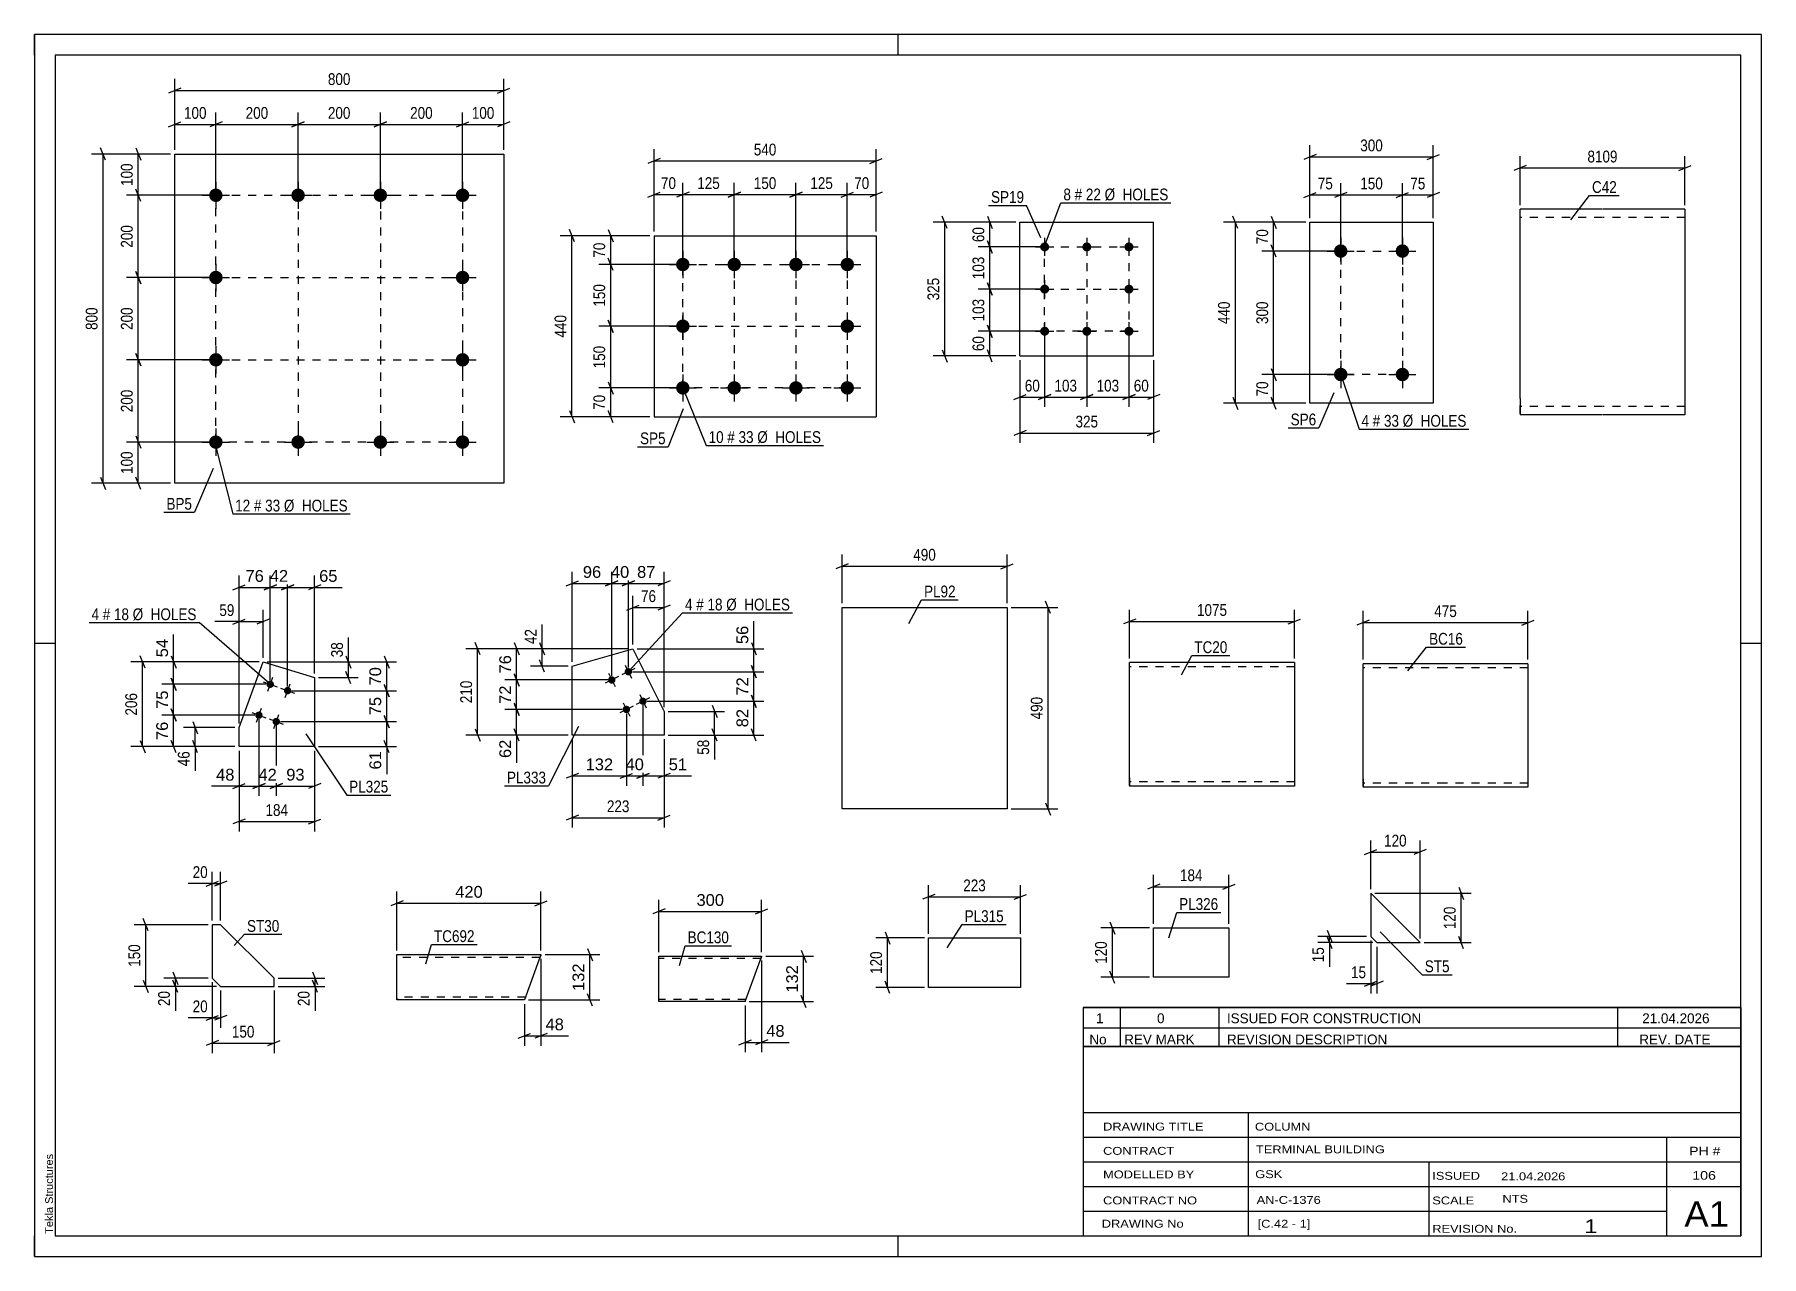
# Model space of a CAD drawing. Header units: millimetres. Extents: x 0 to 420, y 0 to 297.
import ezdxf

# ---------------------------------------------------------------- set-up
doc = ezdxf.new("R2010")
doc.units = ezdxf.units.MM
doc.linetypes.add('DXK_LINE_DOT2', pattern=[3.9198, 1.9599, -1.9599])
doc.styles.add('Arial', font='ARIAL.TTF', dxfattribs={"height": 0.2})
doc.styles.add('Arial Narrow', font='ARIALN.TTF', dxfattribs={"height": 0.2})

# ---------------------------------------------------------------- blocks, each defined once
blk = doc.blocks.new('Unknown-284928063-1134')
at = {"color": 5, "linetype": 'Continuous'}
for p, q in [((420, 297), (0, 297)), ((0, 297), (0, 0)), ((0, 292), (0, 297)), ((210, 292), (210, 297)), ((420, 0), (420, 297)), ((415, 292), (5, 292)), ((5, 292), (5, 5)), ((415, 5), (415, 292)), ((5, 149), (0, 149)), ((420, 149), (415, 149)), ((0, 0), (0, 5)), ((5, 5), (415, 5)), ((210, 0), (210, 5)), ((0, 0), (420, 0))]:
    blk.add_line(p, q, dxfattribs=at)
at = {"color": 174, "linetype": 'Continuous', "style": 'Arial'}
blk.add_text('Tekla Structures', height=1.9102, rotation=90, dxfattribs=at).set_placement((4.5, 5.5))
blk = doc.blocks.new('Part-284928063-5507 - 5506')
at = {"color": 2, "linetype": 'Continuous'}
for p, q in [((310.18, 207.37), (310.18, 251.37)), ((310.18, 251.37), (340.18, 251.37)), ((340.18, 251.37), (340.18, 207.37)), ((340.18, 207.37), (310.18, 207.37))]:
    blk.add_line(p, q, dxfattribs=at)
blk = doc.blocks.new('Bolt-284928063-5508 - 5506')
at = {"linetype": 'Continuous'}
for points in [[(317.68, 246.02, -1), (317.68, 242.72, -1)], [(332.68, 246.02, -1), (332.68, 242.72, -1)], [(317.68, 216.02, -1), (317.68, 212.72, -1)], [(332.68, 216.02, -1), (332.68, 212.72, -1)]]:
    blk.add_hatch(color=1, dxfattribs=at).paths.add_polyline_path(points)
at = {"color": 1, "linetype": 'Continuous'}
for p, q in [((314.38, 244.37), (320.98, 244.37)), ((317.68, 247.67), (317.68, 241.07)), ((329.38, 244.37), (335.98, 244.37)), ((332.68, 247.67), (332.68, 241.07)), ((314.38, 214.37), (320.98, 214.37)), ((317.68, 217.67), (317.68, 211.07)), ((329.38, 214.37), (335.98, 214.37)), ((332.68, 217.67), (332.68, 211.07))]:
    blk.add_line(p, q, dxfattribs=at)
blk = doc.blocks.new('Part-284928063-5466 - 5465')
at = {"color": 2, "linetype": 'Continuous'}
for p, q in [((45.24, 80.64), (43.24, 80.64)), ((43.24, 80.64), (43.24, 67.64)), ((58.24, 67.64), (45.24, 80.64)), ((43.24, 67.64), (45.24, 65.64)), ((58.24, 65.64), (58.24, 67.64)), ((45.24, 65.64), (58.24, 65.64))]:
    blk.add_line(p, q, dxfattribs=at)
blk = doc.blocks.new('Part-284928063-5516 - 5515')
at = {"color": 2, "linetype": 'Continuous'}
for p, q in [((150.67, 248.11), (150.67, 204.11)), ((150.67, 248.11), (204.67, 248.11)), ((204.67, 248.11), (204.67, 204.11)), ((150.67, 204.11), (204.67, 204.11))]:
    blk.add_line(p, q, dxfattribs=at)
blk = doc.blocks.new('Bolt-284928063-5517 - 5515')
at = {"linetype": 'Continuous'}
for points in [[(157.67, 242.76, -1), (157.67, 239.46, -1)], [(170.17, 242.76, -1), (170.17, 239.46, -1)], [(185.17, 242.76, -1), (185.17, 239.46, -1)], [(197.67, 242.76, -1), (197.67, 239.46, -1)], [(157.67, 227.76, -1), (157.67, 224.46, -1)], [(197.67, 227.76, -1), (197.67, 224.46, -1)], [(157.67, 212.76, -1), (157.67, 209.46, -1)], [(170.17, 212.76, -1), (170.17, 209.46, -1)], [(185.17, 212.76, -1), (185.17, 209.46, -1)], [(197.67, 212.76, -1), (197.67, 209.46, -1)]]:
    blk.add_hatch(color=1, dxfattribs=at).paths.add_polyline_path(points)
at = {"color": 1, "linetype": 'Continuous'}
for p, q in [((157.67, 244.41), (157.67, 237.81)), ((170.17, 244.41), (170.17, 237.81)), ((185.17, 244.41), (185.17, 237.81)), ((197.67, 244.41), (197.67, 237.81)), ((154.37, 241.11), (160.97, 241.11)), ((166.87, 241.11), (173.47, 241.11)), ((181.87, 241.11), (188.47, 241.11)), ((194.37, 241.11), (200.97, 241.11)), ((157.67, 229.41), (157.67, 222.81)), ((197.67, 229.41), (197.67, 222.81)), ((154.37, 226.11), (160.97, 226.11)), ((194.37, 226.11), (200.97, 226.11)), ((157.67, 214.41), (157.67, 207.81)), ((170.17, 214.41), (170.17, 207.81)), ((185.17, 214.41), (185.17, 207.81)), ((197.67, 214.41), (197.67, 207.81)), ((154.37, 211.11), (160.97, 211.11)), ((166.87, 211.11), (173.47, 211.11)), ((181.87, 211.11), (188.47, 211.11)), ((194.37, 211.11), (200.97, 211.11))]:
    blk.add_line(p, q, dxfattribs=at)
blk = doc.blocks.new('Part-284928063-7393 - 7392')
at = {"color": 2, "linetype": 'Continuous'}
for p, q in [((151.84, 62.03), (151.84, 72.96)), ((151.84, 72.96), (176.84, 72.96)), ((172.83, 61.96), (176.47, 71.96)), ((176.81, 72.88), (176.47, 71.96)), ((176.84, 72.96), (176.81, 72.88)), ((151.84, 61.96), (151.84, 62.03)), ((172.83, 61.96), (151.84, 61.96))]:
    blk.add_line(p, q, dxfattribs=at)
at = {"color": 7, "linetype": 'DXK_LINE_DOT2'}
for p, q in [((176.66, 72.46), (151.84, 72.46)), ((176.47, 71.96), (176.73, 72.66)), ((173.02, 62.46), (151.84, 62.46)), ((151.84, 62.25), (151.84, 61.96)), ((172.86, 62.03), (172.83, 61.96))]:
    blk.add_line(p, q, dxfattribs=at)
blk = doc.blocks.new('Part-284928063-5442 - 5441')
at = {"color": 2, "linetype": 'Continuous'}
for p, q in [((286.33, 144.34), (266.33, 144.34)), ((266.33, 116.34), (266.33, 144.34)), ((306.43, 144.34), (286.43, 144.34)), ((306.43, 144.34), (306.43, 114.34)), ((266.33, 116.34), (266.33, 114.34)), ((286.33, 114.34), (266.33, 114.34)), ((306.43, 114.34), (286.43, 114.34))]:
    blk.add_line(p, q, dxfattribs=at)
at = {"color": 7, "linetype": 'DXK_LINE_DOT2'}
for p, q in [((286.33, 143.34), (266.33, 143.34)), ((306.43, 143.34), (286.43, 143.34)), ((266.33, 114.49), (266.33, 116.34)), ((266.33, 115.34), (266.33, 115.42)), ((286.33, 115.34), (266.33, 115.34)), ((306.43, 115.34), (286.43, 115.34)), ((306.43, 115.34), (306.43, 115.42))]:
    blk.add_line(p, q, dxfattribs=at)
blk = doc.blocks.new('Part-284928063-5450 - 5449')
at = {"color": 2, "linetype": 'Continuous'}
for p, q in [((343.12, 144.07), (323.12, 144.07)), ((323.12, 116.07), (323.12, 144.07)), ((363.22, 144.07), (343.22, 144.07)), ((363.22, 144.07), (363.22, 114.07)), ((323.12, 116.07), (323.12, 114.07)), ((343.12, 114.07), (323.12, 114.07)), ((363.22, 114.07), (343.22, 114.07))]:
    blk.add_line(p, q, dxfattribs=at)
at = {"color": 7, "linetype": 'DXK_LINE_DOT2'}
for p, q in [((343.12, 143.07), (323.12, 143.07)), ((363.22, 143.07), (343.22, 143.07)), ((323.12, 114.22), (323.12, 116.07)), ((323.12, 115.07), (323.12, 115.14)), ((343.12, 115.07), (323.12, 115.07)), ((363.22, 115.07), (343.22, 115.07)), ((363.22, 115.07), (363.22, 115.14))]:
    blk.add_line(p, q, dxfattribs=at)
blk = doc.blocks.new('Part-284928063-5496 - 5495')
at = {"color": 2, "linetype": 'Continuous'}
for p, q in [((239.67, 218.88), (239.67, 251.38)), ((239.67, 251.38), (272.17, 251.38)), ((272.17, 218.88), (272.17, 251.38)), ((239.67, 218.88), (272.17, 218.88))]:
    blk.add_line(p, q, dxfattribs=at)
blk = doc.blocks.new('Bolt-284928063-5497 - 5495')
at = {"linetype": 'Continuous'}
for points in [[(245.67, 246.48, -1), (245.67, 244.28, -1)], [(255.92, 246.48, -1), (255.92, 244.28, -1)], [(266.17, 246.48, -1), (266.17, 244.28, -1)], [(245.67, 236.23, -1), (245.67, 234.03, -1)], [(266.17, 236.23, -1), (266.17, 234.03, -1)], [(245.67, 225.98, -1), (245.67, 223.78, -1)], [(255.92, 225.98, -1), (255.92, 223.78, -1)], [(266.17, 225.98, -1), (266.17, 223.78, -1)]]:
    blk.add_hatch(color=1, dxfattribs=at).paths.add_polyline_path(points)
at = {"color": 1, "linetype": 'Continuous'}
for p, q in [((243.47, 245.38), (247.87, 245.38)), ((245.67, 247.58), (245.67, 243.18)), ((253.72, 245.38), (258.12, 245.38)), ((255.92, 247.58), (255.92, 243.18)), ((263.97, 245.38), (268.37, 245.38)), ((266.17, 247.58), (266.17, 243.18)), ((245.67, 237.33), (245.67, 232.93)), ((266.17, 237.33), (266.17, 232.93)), ((243.47, 235.13), (247.87, 235.13)), ((263.97, 235.13), (268.37, 235.13)), ((245.67, 227.08), (245.67, 222.68)), ((255.92, 227.08), (255.92, 222.68)), ((266.17, 227.08), (266.17, 222.68)), ((243.47, 224.88), (247.87, 224.88)), ((253.72, 224.88), (258.12, 224.88)), ((263.97, 224.88), (268.37, 224.88))]:
    blk.add_line(p, q, dxfattribs=at)
blk = doc.blocks.new('Bolt-284928063-5459 - 5457')
at = {"linetype": 'Continuous'}
for points in [[(44.1, 259.59, -1), (44.1, 256.29, -1)], [(64.1, 259.59, -1), (64.1, 256.29, -1)], [(84.1, 259.59, -1), (84.1, 256.29, -1)], [(104.1, 259.59, -1), (104.1, 256.29, -1)], [(44.1, 239.59, -1), (44.1, 236.29, -1)], [(104.1, 239.59, -1), (104.1, 236.29, -1)], [(44.1, 219.59, -1), (44.1, 216.29, -1)], [(104.1, 219.59, -1), (104.1, 216.29, -1)], [(44.1, 199.59, -1), (44.1, 196.29, -1)], [(64.1, 199.59, -1), (64.1, 196.29, -1)], [(84.1, 199.59, -1), (84.1, 196.29, -1)], [(104.1, 199.59, -1), (104.1, 196.29, -1)]]:
    blk.add_hatch(color=1, dxfattribs=at).paths.add_polyline_path(points)
at = {"color": 1, "linetype": 'Continuous'}
for p, q in [((44.1, 261.24), (44.1, 254.64)), ((64.1, 261.24), (64.1, 254.64)), ((84.1, 261.24), (84.1, 254.64)), ((104.1, 261.24), (104.1, 254.64)), ((40.8, 257.94), (47.4, 257.94)), ((60.8, 257.94), (67.4, 257.94)), ((80.8, 257.94), (87.4, 257.94)), ((100.8, 257.94), (107.4, 257.94)), ((44.1, 241.24), (44.1, 234.64)), ((104.1, 241.24), (104.1, 234.64)), ((40.8, 237.94), (47.4, 237.94)), ((100.8, 237.94), (107.4, 237.94)), ((44.1, 221.24), (44.1, 214.64)), ((104.1, 221.24), (104.1, 214.64)), ((40.8, 217.94), (47.4, 217.94)), ((100.8, 217.94), (107.4, 217.94)), ((40.8, 197.94), (47.4, 197.94)), ((44.1, 201.24), (44.1, 194.64)), ((60.8, 197.94), (67.4, 197.94)), ((64.1, 201.24), (64.1, 194.64)), ((80.8, 197.94), (87.4, 197.94)), ((84.1, 201.24), (84.1, 194.64)), ((100.8, 197.94), (107.4, 197.94)), ((104.1, 201.24), (104.1, 194.64))]:
    blk.add_line(p, q, dxfattribs=at)
blk = doc.blocks.new('Part-284928063-5458 - 5457')
at = {"color": 2, "linetype": 'Continuous'}
for p, q in [((34.1, 187.94), (34.1, 267.94)), ((34.1, 267.94), (114.1, 267.94)), ((114.1, 267.94), (114.1, 187.94)), ((114.1, 187.94), (34.1, 187.94))]:
    blk.add_line(p, q, dxfattribs=at)
blk = doc.blocks.new('Part-284928063-5525 - 5524')
at = {"color": 2, "linetype": 'Continuous'}
for p, q in [((324.96, 88.29), (324.96, 77.79)), ((324.96, 88.29), (336.96, 76.29)), ((324.96, 77.79), (326.46, 76.29)), ((326.46, 76.29), (336.96, 76.29))]:
    blk.add_line(p, q, dxfattribs=at)
blk = doc.blocks.new('Part-284928063-5563 - 5562')
at = {"color": 2, "linetype": 'Continuous'}
for p, q in [((196.41, 108.77), (196.41, 157.77)), ((196.41, 157.77), (216.41, 157.77)), ((216.51, 157.77), (236.51, 157.77)), ((236.51, 157.77), (236.51, 108.77)), ((216.41, 108.77), (196.41, 108.77)), ((236.51, 108.77), (216.51, 108.77))]:
    blk.add_line(p, q, dxfattribs=at)
blk = doc.blocks.new('Part-284928063-5570 - 5569')
at = {"color": 2, "linetype": 'Continuous'}
for p, q in [((272.14, 67.87), (272.14, 79.87)), ((272.14, 79.87), (290.5, 79.87)), ((290.5, 79.87), (290.5, 67.87)), ((290.5, 67.87), (272.14, 67.87))]:
    blk.add_line(p, q, dxfattribs=at)
blk = doc.blocks.new('Part-284928063-5578 - 5577')
at = {"color": 2, "linetype": 'Continuous'}
for p, q in [((217.45, 65.41), (217.45, 77.41)), ((217.45, 77.41), (239.77, 77.41)), ((239.77, 77.41), (239.77, 65.41)), ((239.77, 65.41), (217.45, 65.41))]:
    blk.add_line(p, q, dxfattribs=at)
blk = doc.blocks.new('Part-284928063-5586 - 5585')
at = {"color": 2, "linetype": 'Continuous'}
for p, q in [((381.28, 254.57), (361.28, 254.57)), ((361.28, 208.57), (361.28, 254.57)), ((401.38, 254.57), (381.38, 254.57)), ((401.38, 254.57), (401.38, 204.57)), ((361.28, 208.57), (361.28, 204.57)), ((381.28, 204.57), (361.28, 204.57)), ((401.38, 204.57), (381.38, 204.57))]:
    blk.add_line(p, q, dxfattribs=at)
at = {"color": 7, "linetype": 'DXK_LINE_DOT2'}
for p, q in [((381.28, 252.57), (361.28, 252.57)), ((401.38, 252.57), (381.38, 252.57)), ((361.28, 204.87), (361.28, 208.57)), ((381.28, 206.57), (361.28, 206.57)), ((401.38, 206.57), (381.38, 206.57))]:
    blk.add_line(p, q, dxfattribs=at)
blk = doc.blocks.new('Part-284928063-5595 - 5594')
at = {"color": 2, "linetype": 'Continuous'}
for p, q in [((49.73, 128.55), (55.6, 144.51)), ((55.6, 144.51), (68.1, 140.7)), ((68.1, 140.7), (68.1, 123.92)), ((49.73, 123.92), (49.73, 128.55)), ((68.1, 123.92), (49.73, 123.92))]:
    blk.add_line(p, q, dxfattribs=at)
blk = doc.blocks.new('Bolt-284928063-5596 - 5594')
at = {"linetype": 'Continuous'}
for points in [[(57.64, 139.92, -1), (57.02, 138.23, -1)], [(61.86, 138.37, -1), (61.24, 136.68, -1)], [(54.88, 132.41, -1), (54.26, 130.72, -1)], [(59.1, 130.86, -1), (58.48, 129.17, -1)]]:
    blk.add_hatch(color=1, dxfattribs=at).paths.add_polyline_path(points)
at = {"color": 1, "linetype": 'Continuous'}
for p, q in [((55.64, 139.7), (59.02, 138.46)), ((56.71, 137.39), (57.95, 140.77)), ((60.93, 135.83), (62.17, 139.21)), ((59.86, 138.15), (63.24, 136.9)), ((52.88, 132.19), (56.26, 130.95)), ((53.95, 129.88), (55.19, 133.26)), ((57.1, 130.64), (60.48, 129.39)), ((58.17, 128.33), (59.41, 131.71))]:
    blk.add_line(p, q, dxfattribs=at)
blk = doc.blocks.new('Part-284928063-5603 - 5602')
at = {"color": 2, "linetype": 'Continuous'}
for p, q in [((130.79, 143.49), (145.55, 147.72)), ((145.55, 147.72), (153.11, 132.49)), ((130.79, 126.72), (130.79, 143.49)), ((153.11, 132.49), (153.11, 126.72)), ((153.11, 126.72), (130.79, 126.72))]:
    blk.add_line(p, q, dxfattribs=at)
blk = doc.blocks.new('Bolt-284928063-5604 - 5602')
at = {"linetype": 'Continuous'}
for points in [[(144.82, 141.32, -1), (144.02, 142.93, -1)], [(140.79, 139.32, -1), (139.99, 140.93, -1)], [(148.38, 134.16, -1), (147.58, 135.77, -1)], [(144.34, 132.16, -1), (143.54, 133.77, -1)]]:
    blk.add_hatch(color=1, dxfattribs=at).paths.add_polyline_path(points)
at = {"color": 1, "linetype": 'Continuous'}
for p, q in [((146.03, 142.93), (142.81, 141.33)), ((143.62, 143.74), (145.22, 140.52)), ((142, 140.93), (138.78, 139.33)), ((139.59, 141.74), (141.19, 138.52)), ((143.14, 134.57), (144.74, 131.35)), ((149.59, 135.76), (146.36, 134.16)), ((147.18, 136.57), (148.78, 133.35)), ((145.56, 133.76), (142.33, 132.16))]:
    blk.add_line(p, q, dxfattribs=at)
blk = doc.blocks.new('Part-284928063-7377 - 7376')
at = {"color": 2, "linetype": 'Continuous'}
for p, q in [((88.15, 62.36), (88.15, 73.36)), ((88.15, 73.36), (123.15, 73.36)), ((122.67, 72.03), (119.15, 62.36)), ((123.15, 73.36), (122.67, 72.03)), ((119.15, 62.36), (88.15, 62.36))]:
    blk.add_line(p, q, dxfattribs=at)
at = {"color": 7, "linetype": 'DXK_LINE_DOT2'}
for p, q in [((122.91, 72.69), (88.15, 72.69)), ((123.12, 73.26), (122.67, 72.03)), ((119.39, 63.03), (88.15, 63.03)), ((88.15, 62.75), (88.15, 62.36))]:
    blk.add_line(p, q, dxfattribs=at)
blk = doc.blocks.new('Rectangle-284928063-7033 - 5506')
at = {"color": 1, "linetype": 'DXK_LINE_DOT2'}
blk.add_lwpolyline([(317.68, 244.37), (332.68, 244.37), (332.68, 214.37), (317.68, 214.37), (317.68, 244.37)], close=True, dxfattribs=at)
blk = doc.blocks.new('Rectangle-284928063-6992 - 5515')
at = {"color": 1, "linetype": 'DXK_LINE_DOT2'}
blk.add_lwpolyline([(157.67, 241.11), (197.67, 241.11), (197.67, 211.11), (157.67, 211.11), (157.67, 241.11)], close=True, dxfattribs=at)
blk = doc.blocks.new('Rectangle-284928063-7023 - 5495')
at = {"color": 1, "linetype": 'DXK_LINE_DOT2'}
blk.add_lwpolyline([(245.67, 245.38), (266.17, 245.38), (266.17, 224.88), (245.67, 224.88), (245.67, 245.38)], close=True, dxfattribs=at)
blk = doc.blocks.new('Rectangle-284928063-7067 - 5457')
at = {"color": 1, "linetype": 'DXK_LINE_DOT2'}
blk.add_lwpolyline([(44.1, 257.94), (104.1, 257.94), (104.1, 197.94), (44.1, 197.94), (44.1, 257.94)], close=True, dxfattribs=at)
blk = doc.blocks.new('Line-284928063-7002 - 5515')
at = {"color": 1, "linetype": 'DXK_LINE_DOT2'}
blk.add_line((170.17, 241.11), (170.17, 211.11), dxfattribs=at)
blk = doc.blocks.new('Line-284928063-7053 - 5495')
at = {"color": 1, "linetype": 'DXK_LINE_DOT2'}
blk.add_line((255.92, 245.38), (255.92, 224.88), dxfattribs=at)
blk = doc.blocks.new('Line-284928063-7077 - 5457')
at = {"color": 1, "linetype": 'DXK_LINE_DOT2'}
blk.add_line((64.1, 257.94), (64.1, 197.94), dxfattribs=at)
blk = doc.blocks.new('Line-284928063-7009 - 5515')
at = {"color": 1, "linetype": 'DXK_LINE_DOT2'}
blk.add_line((185.17, 241.11), (185.17, 211.11), dxfattribs=at)
blk = doc.blocks.new('Line-284928063-7060 - 5495')
at = {"color": 1, "linetype": 'DXK_LINE_DOT2'}
blk.add_line((245.67, 235.13), (266.17, 235.13), dxfattribs=at)
blk = doc.blocks.new('Line-284928063-7084 - 5457')
at = {"color": 1, "linetype": 'DXK_LINE_DOT2'}
blk.add_line((84.1, 257.94), (84.1, 197.94), dxfattribs=at)
blk = doc.blocks.new('Line-284928063-7016 - 5515')
at = {"color": 1, "linetype": 'DXK_LINE_DOT2'}
blk.add_line((157.67, 226.11), (197.67, 226.11), dxfattribs=at)
blk = doc.blocks.new('Line-284928063-7091 - 5457')
at = {"color": 1, "linetype": 'DXK_LINE_DOT2'}
blk.add_line((44.1, 237.94), (104.1, 237.94), dxfattribs=at)
blk = doc.blocks.new('Line-284928063-7098 - 5457')
at = {"color": 1, "linetype": 'DXK_LINE_DOT2'}
blk.add_line((44.1, 217.94), (104.1, 217.94), dxfattribs=at)
blk = doc.blocks.new('StraightDimension-284928063-5748 - 5506')
at = {"color": 7, "linetype": 'Continuous'}
for p, q in [((300.76, 252.87), (301.96, 249.87)), ((309.18, 251.37), (298.51, 251.37)), ((301.36, 244.37), (301.36, 251.37)), ((316.68, 244.37), (298.51, 244.37)), ((301.96, 242.87), (300.76, 245.87))]:
    blk.add_line(p, q, dxfattribs=at)
at = {"color": 0}
blk.add_wipeout([(300.61, 250.3), (296.41, 250.3), (296.41, 245.44), (300.61, 245.44)], dxfattribs=at)
at = {"color": 3, "style": 'Arial Narrow'}
blk.add_text('70', height=2.863, rotation=90.0002, dxfattribs=at).set_placement((300.01, 246.04))
blk = doc.blocks.new('StraightDimension-284928063-5750 - 5506')
at = {"color": 7, "linetype": 'Continuous'}
for p, q in [((316.68, 214.37), (298.51, 214.37)), ((300.76, 215.87), (301.96, 212.87)), ((301.36, 207.37), (301.36, 214.37)), ((309.18, 207.37), (298.51, 207.37)), ((301.96, 205.87), (300.76, 208.87))]:
    blk.add_line(p, q, dxfattribs=at)
at = {"color": 0}
blk.add_wipeout([(300.61, 213.3), (296.41, 213.3), (296.41, 208.44), (300.61, 208.44)], dxfattribs=at)
at = {"color": 3, "style": 'Arial Narrow'}
blk.add_text('70', height=2.863, rotation=90.0002, dxfattribs=at).set_placement((300.01, 209.04))
blk = doc.blocks.new('StraightDimension-284928063-5749 - 5506')
at = {"color": 7, "linetype": 'Continuous'}
for p, q in [((316.68, 244.37), (298.51, 244.37)), ((301.96, 242.87), (300.76, 245.87)), ((301.36, 214.37), (301.36, 244.37)), ((316.68, 214.37), (298.51, 214.37)), ((300.76, 215.87), (301.96, 212.87))]:
    blk.add_line(p, q, dxfattribs=at)
at = {"color": 0}
blk.add_wipeout([(300.61, 232.71), (296.41, 232.71), (296.41, 226.03), (300.61, 226.03)], dxfattribs=at)
at = {"color": 3, "style": 'Arial Narrow'}
blk.add_text('300', height=2.863, rotation=90.0002, dxfattribs=at).set_placement((300.01, 226.63))
blk = doc.blocks.new('StraightDimension-284928063-5760 - 5506')
at = {"color": 7, "linetype": 'Continuous'}
for p, q in [((292.65, 249.87), (291.45, 252.87)), ((309.18, 251.37), (289.2, 251.37)), ((292.05, 207.37), (292.05, 251.37)), ((309.18, 207.37), (289.2, 207.37)), ((291.45, 208.87), (292.65, 205.87))]:
    blk.add_line(p, q, dxfattribs=at)
at = {"color": 0}
blk.add_wipeout([(291.3, 232.71), (287.1, 232.71), (287.1, 226.03), (291.3, 226.03)], dxfattribs=at)
at = {"color": 3, "style": 'Arial Narrow'}
blk.add_text('440', height=2.863, rotation=90.0002, dxfattribs=at).set_placement((290.7, 226.63))
blk = doc.blocks.new('StraightDimension-284928063-5764 - 5506')
at = {"color": 7, "linetype": 'Continuous'}
for p, q in [((332.68, 245.37), (332.68, 260.87)), ((340.18, 252.37), (340.18, 260.87)), ((331.18, 257.42), (334.18, 258.62)), ((332.68, 258.02), (340.18, 258.02)), ((341.68, 258.62), (338.68, 257.42))]:
    blk.add_line(p, q, dxfattribs=at)
at = {"color": 0}
blk.add_wipeout([(338.85, 258.77), (338.85, 262.97), (334, 262.97), (334, 258.77)], dxfattribs=at)
at = {"color": 3, "style": 'Arial Narrow'}
blk.add_text('75', height=2.863, dxfattribs=at).set_placement((334.6, 259.37))
blk = doc.blocks.new('StraightDimension-284928063-5765 - 5506')
at = {"color": 7, "linetype": 'Continuous'}
for p, q in [((317.68, 245.37), (317.68, 260.87)), ((332.68, 245.37), (332.68, 260.87)), ((319.18, 258.62), (316.18, 257.42)), ((317.68, 258.02), (332.68, 258.02)), ((331.18, 257.42), (334.18, 258.62))]:
    blk.add_line(p, q, dxfattribs=at)
at = {"color": 0}
blk.add_wipeout([(328.52, 258.77), (328.52, 262.97), (321.83, 262.97), (321.83, 258.77)], dxfattribs=at)
at = {"color": 3, "style": 'Arial Narrow'}
blk.add_text('150', height=2.863, dxfattribs=at).set_placement((322.43, 259.37))
blk = doc.blocks.new('StraightDimension-284928063-5766 - 5506')
at = {"color": 7, "linetype": 'Continuous'}
for p, q in [((310.18, 252.37), (310.18, 260.87)), ((317.68, 245.37), (317.68, 260.87)), ((308.68, 257.42), (311.68, 258.62)), ((310.18, 258.02), (317.68, 258.02)), ((319.18, 258.62), (316.18, 257.42))]:
    blk.add_line(p, q, dxfattribs=at)
at = {"color": 0}
blk.add_wipeout([(316.35, 258.77), (316.35, 262.97), (311.5, 262.97), (311.5, 258.77)], dxfattribs=at)
at = {"color": 3, "style": 'Arial Narrow'}
blk.add_text('75', height=2.863, dxfattribs=at).set_placement((312.1, 259.37))
blk = doc.blocks.new('StraightDimension-284928063-5776 - 5506')
at = {"color": 7, "linetype": 'Continuous'}
for p, q in [((310.18, 252.37), (310.18, 270.12)), ((340.18, 252.37), (340.18, 270.12)), ((311.68, 267.87), (308.68, 266.67)), ((310.18, 267.27), (340.18, 267.27)), ((338.68, 266.67), (341.68, 267.87))]:
    blk.add_line(p, q, dxfattribs=at)
at = {"color": 0}
blk.add_wipeout([(328.52, 268.02), (328.52, 272.22), (321.83, 272.22), (321.83, 268.02)], dxfattribs=at)
at = {"color": 3, "style": 'Arial Narrow'}
blk.add_text('300', height=2.863, dxfattribs=at).set_placement((322.43, 268.62))
blk = doc.blocks.new('StraightDimension-284928063-5684 - 5465')
at = {"color": 7, "linetype": 'Continuous'}
for p, q in [((43.24, 66.64), (43.24, 49.45)), ((58.24, 64.64), (58.24, 49.45)), ((44.74, 52.45), (41.74, 51.25)), ((43.24, 51.85), (58.24, 51.85)), ((56.74, 51.25), (59.74, 52.45))]:
    blk.add_line(p, q, dxfattribs=at)
at = {"color": 0}
blk.add_wipeout([(54.09, 52.6), (54.09, 56.8), (47.4, 56.8), (47.4, 52.6)], dxfattribs=at)
at = {"color": 3, "style": 'Arial Narrow'}
blk.add_text('150', height=2.863, dxfattribs=at).set_placement((48, 53.2))
blk = doc.blocks.new('StraightDimension-284928063-5676 - 5465')
at = {"color": 7, "linetype": 'Continuous'}
for p, q in [((59.24, 67.64), (70.64, 67.64)), ((67.64, 69.14), (68.84, 66.14)), ((68.24, 65.64), (68.24, 67.64)), ((59.24, 65.64), (70.64, 65.64)), ((68.84, 64.14), (67.64, 67.14))]:
    blk.add_line(p, q, dxfattribs=at)
at = {"color": 0}
blk.add_wipeout([(67.49, 65.11), (63.29, 65.11), (63.29, 60.26), (67.49, 60.26)], dxfattribs=at)
at = {"color": 7, "linetype": 'Continuous'}
blk.add_line((68.24, 65.64), (68.24, 59.73), dxfattribs=at)
blk.add_line((68.24, 65.64), (68.24, 59.73), dxfattribs=at)
at = {"color": 3, "style": 'Arial Narrow'}
blk.add_text('20', height=2.863, rotation=90.0002, dxfattribs=at).set_placement((66.89, 60.86))
blk = doc.blocks.new('StraightDimension-284928063-5668 - 5465')
at = {"color": 7, "linetype": 'Continuous'}
for p, q in [((43.24, 81.64), (43.24, 93.49)), ((45.24, 81.64), (45.24, 93.49)), ((41.74, 90.04), (44.74, 91.24)), ((43.24, 90.64), (45.24, 90.64)), ((46.74, 91.24), (43.74, 90.04))]:
    blk.add_line(p, q, dxfattribs=at)
at = {"color": 0}
blk.add_wipeout([(42.72, 91.39), (42.72, 95.59), (37.86, 95.59), (37.86, 91.39)], dxfattribs=at)
at = {"color": 7, "linetype": 'Continuous'}
blk.add_line((43.24, 90.64), (37.34, 90.64), dxfattribs=at)
blk.add_line((43.24, 90.64), (37.34, 90.64), dxfattribs=at)
at = {"color": 3, "style": 'Arial Narrow'}
blk.add_text('20', height=2.863, dxfattribs=at).set_placement((38.46, 91.99))
blk = doc.blocks.new('StraightDimension-284928063-5688 - 5465')
at = {"color": 7, "linetype": 'Continuous'}
for p, q in [((42.24, 80.64), (24.19, 80.64)), ((27.64, 79.14), (26.44, 82.14)), ((27.04, 65.64), (27.04, 80.64)), ((44.24, 65.64), (24.19, 65.64)), ((26.44, 67.14), (27.64, 64.14))]:
    blk.add_line(p, q, dxfattribs=at)
at = {"color": 0}
blk.add_wipeout([(26.29, 76.48), (22.09, 76.48), (22.09, 69.8), (26.29, 69.8)], dxfattribs=at)
at = {"color": 3, "style": 'Arial Narrow'}
blk.add_text('150', height=2.863, rotation=90.0002, dxfattribs=at).set_placement((25.69, 70.4))
blk = doc.blocks.new('StraightDimension-284928063-5680 - 5465')
at = {"color": 7, "linetype": 'Continuous'}
for p, q in [((42.24, 67.64), (31.42, 67.64)), ((33.67, 69.14), (34.87, 66.14)), ((34.27, 65.64), (34.27, 67.64)), ((44.24, 65.64), (31.42, 65.64)), ((34.87, 64.14), (33.67, 67.14))]:
    blk.add_line(p, q, dxfattribs=at)
at = {"color": 0}
blk.add_wipeout([(33.52, 65.11), (29.32, 65.11), (29.32, 60.26), (33.52, 60.26)], dxfattribs=at)
at = {"color": 7, "linetype": 'Continuous'}
blk.add_line((34.27, 65.64), (34.27, 59.73), dxfattribs=at)
blk.add_line((34.27, 65.64), (34.27, 59.73), dxfattribs=at)
at = {"color": 3, "style": 'Arial Narrow'}
blk.add_text('20', height=2.863, rotation=90.0002, dxfattribs=at).set_placement((32.92, 60.86))
blk = doc.blocks.new('StraightDimension-284928063-5672 - 5465')
at = {"color": 7, "linetype": 'Continuous'}
for p, q in [((43.24, 66.64), (43.24, 55.6)), ((45.24, 64.64), (45.24, 55.6)), ((41.74, 57.4), (44.74, 58.6)), ((43.24, 58), (45.24, 58)), ((46.74, 58.6), (43.74, 57.4))]:
    blk.add_line(p, q, dxfattribs=at)
at = {"color": 0}
blk.add_wipeout([(42.72, 58.75), (42.72, 62.95), (37.86, 62.95), (37.86, 58.75)], dxfattribs=at)
at = {"color": 7, "linetype": 'Continuous'}
blk.add_line((43.24, 58), (37.34, 58), dxfattribs=at)
blk.add_line((43.24, 58), (37.34, 58), dxfattribs=at)
at = {"color": 3, "style": 'Arial Narrow'}
blk.add_text('20', height=2.863, dxfattribs=at).set_placement((38.46, 59.35))
blk = doc.blocks.new('StraightDimension-284928063-5820 - 5515')
at = {"color": 7, "linetype": 'Continuous'}
for p, q in [((150.67, 249.11), (150.67, 269.12)), ((204.67, 249.11), (204.67, 269.12)), ((152.17, 266.87), (149.17, 265.67)), ((150.67, 266.27), (204.67, 266.27)), ((203.17, 265.67), (206.17, 266.87))]:
    blk.add_line(p, q, dxfattribs=at)
at = {"color": 0}
blk.add_wipeout([(181.02, 267.02), (181.02, 271.22), (174.33, 271.22), (174.33, 267.02)], dxfattribs=at)
at = {"color": 3, "style": 'Arial Narrow'}
blk.add_text('540', height=2.863, dxfattribs=at).set_placement((174.93, 267.62))
blk = doc.blocks.new('StraightDimension-284928063-7798 - 5515')
at = {"color": 7, "linetype": 'Continuous'}
for p, q in [((140.72, 224.61), (139.52, 227.61)), ((156.67, 226.11), (137.27, 226.11)), ((140.12, 211.11), (140.12, 226.11)), ((156.67, 211.11), (137.27, 211.11)), ((139.52, 212.61), (140.72, 209.61))]:
    blk.add_line(p, q, dxfattribs=at)
at = {"color": 0}
blk.add_wipeout([(139.37, 221.95), (135.17, 221.95), (135.17, 215.26), (139.37, 215.26)], dxfattribs=at)
at = {"color": 3, "style": 'Arial Narrow'}
blk.add_text('150', height=2.863, rotation=90.0002, dxfattribs=at).set_placement((138.77, 215.86))
blk = doc.blocks.new('StraightDimension-284928063-5780 - 5515')
at = {"color": 7, "linetype": 'Continuous'}
for p, q in [((149.67, 248.11), (137.27, 248.11)), ((139.52, 249.61), (140.72, 246.61)), ((140.12, 241.11), (140.12, 248.11)), ((156.67, 241.11), (137.27, 241.11)), ((140.72, 239.61), (139.52, 242.61))]:
    blk.add_line(p, q, dxfattribs=at)
at = {"color": 0}
blk.add_wipeout([(139.37, 247.03), (135.17, 247.03), (135.17, 242.18), (139.37, 242.18)], dxfattribs=at)
at = {"color": 3, "style": 'Arial Narrow'}
blk.add_text('70', height=2.863, rotation=90.0002, dxfattribs=at).set_placement((138.77, 242.78))
blk = doc.blocks.new('StraightDimension-284928063-5783 - 5515')
at = {"color": 7, "linetype": 'Continuous'}
for p, q in [((156.67, 211.11), (137.27, 211.11)), ((139.52, 212.61), (140.72, 209.61)), ((140.12, 204.11), (140.12, 211.11)), ((149.67, 204.11), (137.27, 204.11)), ((140.72, 202.61), (139.52, 205.61))]:
    blk.add_line(p, q, dxfattribs=at)
at = {"color": 0}
blk.add_wipeout([(139.37, 210.03), (135.17, 210.03), (135.17, 205.18), (139.37, 205.18)], dxfattribs=at)
at = {"color": 3, "style": 'Arial Narrow'}
blk.add_text('70', height=2.863, rotation=90.0002, dxfattribs=at).set_placement((138.77, 205.78))
blk = doc.blocks.new('StraightDimension-284928063-5796 - 5515')
at = {"color": 7, "linetype": 'Continuous'}
for p, q in [((149.67, 248.11), (127.84, 248.11)), ((131.29, 246.61), (130.09, 249.61)), ((130.69, 204.11), (130.69, 248.11)), ((149.67, 204.11), (127.84, 204.11)), ((130.09, 205.61), (131.29, 202.61))]:
    blk.add_line(p, q, dxfattribs=at)
at = {"color": 0}
blk.add_wipeout([(129.94, 229.45), (125.74, 229.45), (125.74, 222.76), (129.94, 222.76)], dxfattribs=at)
at = {"color": 3, "style": 'Arial Narrow'}
blk.add_text('440', height=2.863, rotation=90.0002, dxfattribs=at).set_placement((129.34, 223.36))
blk = doc.blocks.new('StraightDimension-284928063-5800 - 5515')
at = {"color": 7, "linetype": 'Continuous'}
for p, q in [((197.67, 242.11), (197.67, 260.96)), ((204.67, 249.11), (204.67, 260.96)), ((196.17, 257.51), (199.17, 258.71)), ((197.67, 258.11), (204.67, 258.11)), ((206.17, 258.71), (203.17, 257.51))]:
    blk.add_line(p, q, dxfattribs=at)
at = {"color": 0}
blk.add_wipeout([(203.6, 258.86), (203.6, 263.06), (198.75, 263.06), (198.75, 258.86)], dxfattribs=at)
at = {"color": 3, "style": 'Arial Narrow'}
blk.add_text('70', height=2.863, dxfattribs=at).set_placement((199.35, 259.46))
blk = doc.blocks.new('StraightDimension-284928063-5804 - 5515')
at = {"color": 7, "linetype": 'Continuous'}
for p, q in [((150.67, 249.11), (150.67, 260.96)), ((157.67, 242.11), (157.67, 260.96)), ((149.17, 257.51), (152.17, 258.71)), ((150.67, 258.11), (157.67, 258.11)), ((159.17, 258.71), (156.17, 257.51))]:
    blk.add_line(p, q, dxfattribs=at)
at = {"color": 0}
blk.add_wipeout([(156.6, 258.86), (156.6, 263.06), (151.75, 263.06), (151.75, 258.86)], dxfattribs=at)
at = {"color": 3, "style": 'Arial Narrow'}
blk.add_text('70', height=2.863, dxfattribs=at).set_placement((152.35, 259.46))
blk = doc.blocks.new('StraightDimension-284928063-7800 - 5515')
at = {"color": 7, "linetype": 'Continuous'}
for p, q in [((156.67, 241.11), (137.27, 241.11)), ((140.72, 239.61), (139.52, 242.61)), ((140.12, 226.11), (140.12, 241.11)), ((139.52, 227.61), (140.72, 224.61)), ((156.67, 226.11), (137.27, 226.11))]:
    blk.add_line(p, q, dxfattribs=at)
at = {"color": 0}
blk.add_wipeout([(139.37, 236.95), (135.17, 236.95), (135.17, 230.26), (139.37, 230.26)], dxfattribs=at)
at = {"color": 3, "style": 'Arial Narrow'}
blk.add_text('150', height=2.863, rotation=90.0002, dxfattribs=at).set_placement((138.77, 230.86))
blk = doc.blocks.new('StraightDimension-284928063-7820 - 5515')
at = {"color": 7, "linetype": 'Continuous'}
for p, q in [((157.67, 242.11), (157.67, 260.96)), ((170.17, 242.11), (170.17, 260.96)), ((159.17, 258.71), (156.17, 257.51)), ((157.67, 258.11), (170.17, 258.11)), ((168.67, 257.51), (171.67, 258.71))]:
    blk.add_line(p, q, dxfattribs=at)
at = {"color": 0}
blk.add_wipeout([(167.27, 258.86), (167.27, 263.06), (160.58, 263.06), (160.58, 258.86)], dxfattribs=at)
at = {"color": 3, "style": 'Arial Narrow'}
blk.add_text('125', height=2.863, dxfattribs=at).set_placement((161.18, 259.46))
blk = doc.blocks.new('StraightDimension-284928063-7822 - 5515')
at = {"color": 7, "linetype": 'Continuous'}
for p, q in [((170.17, 242.11), (170.17, 260.96)), ((185.17, 242.11), (185.17, 260.96)), ((171.67, 258.71), (168.67, 257.51)), ((170.17, 258.11), (185.17, 258.11)), ((183.67, 257.51), (186.67, 258.71))]:
    blk.add_line(p, q, dxfattribs=at)
at = {"color": 0}
blk.add_wipeout([(181.02, 258.86), (181.02, 263.06), (174.33, 263.06), (174.33, 258.86)], dxfattribs=at)
at = {"color": 3, "style": 'Arial Narrow'}
blk.add_text('150', height=2.863, dxfattribs=at).set_placement((174.93, 259.46))
blk = doc.blocks.new('StraightDimension-284928063-7824 - 5515')
at = {"color": 7, "linetype": 'Continuous'}
for p, q in [((185.17, 242.11), (185.17, 260.96)), ((197.67, 242.11), (197.67, 260.96)), ((186.67, 258.71), (183.67, 257.51)), ((185.17, 258.11), (197.67, 258.11)), ((196.17, 257.51), (199.17, 258.71))]:
    blk.add_line(p, q, dxfattribs=at)
at = {"color": 0}
blk.add_wipeout([(194.77, 258.86), (194.77, 263.06), (188.08, 263.06), (188.08, 258.86)], dxfattribs=at)
at = {"color": 3, "style": 'Arial Narrow'}
blk.add_text('125', height=2.863, dxfattribs=at).set_placement((188.68, 259.46))
blk = doc.blocks.new('StraightDimension-284928063-7471 - 7392')
at = {"color": 7, "linetype": 'Continuous'}
for p, q in [((176.84, 71.96), (176.84, 49.64)), ((172.83, 60.96), (172.83, 49.64)), ((171.33, 51.44), (174.33, 52.64)), ((172.83, 52.04), (176.84, 52.04)), ((178.34, 52.64), (175.34, 51.44))]:
    blk.add_line(p, q, dxfattribs=at)
at = {"color": 0}
blk.add_wipeout([(183.01, 52.79), (183.01, 56.99), (177.36, 56.99), (177.36, 52.79)], dxfattribs=at)
at = {"color": 7, "linetype": 'Continuous'}
blk.add_line((176.84, 52.04), (183.53, 52.04), dxfattribs=at)
blk.add_line((176.84, 52.04), (183.53, 52.04), dxfattribs=at)
at = {"color": 3, "style": 'Arial'}
blk.add_text('48', height=2.865, dxfattribs=at).set_placement((177.96, 53.39))
blk = doc.blocks.new('StraightDimension-284928063-7453 - 7392')
at = {"color": 7, "linetype": 'Continuous'}
for p, q in [((153.34, 84.46), (150.34, 83.26)), ((151.84, 73.96), (151.84, 86.71)), ((175.34, 83.26), (178.34, 84.46)), ((176.84, 73.96), (176.84, 86.71)), ((151.84, 83.86), (176.84, 83.86))]:
    blk.add_line(p, q, dxfattribs=at)
at = {"color": 0}
blk.add_wipeout([(168.27, 84.61), (168.27, 88.81), (160.4, 88.81), (160.4, 84.61)], dxfattribs=at)
at = {"color": 3, "style": 'Arial'}
blk.add_text('300', height=2.865, dxfattribs=at).set_placement((161, 85.21))
blk = doc.blocks.new('StraightDimension-284928063-7486 - 7392')
at = {"color": 7, "linetype": 'Continuous'}
for p, q in [((177.84, 72.96), (189.43, 72.96)), ((186.43, 74.46), (187.63, 71.46)), ((187.03, 61.96), (187.03, 72.96)), ((187.63, 60.46), (186.43, 63.46)), ((173.83, 61.96), (189.43, 61.96))]:
    blk.add_line(p, q, dxfattribs=at)
at = {"color": 0}
blk.add_wipeout([(186.28, 71.39), (182.08, 71.39), (182.08, 63.52), (186.28, 63.52)], dxfattribs=at)
at = {"color": 3, "style": 'Arial'}
blk.add_text('132', height=2.865, rotation=90.0002, dxfattribs=at).set_placement((185.68, 64.12))
blk = doc.blocks.new('StraightDimension-284928063-5612 - 5441')
at = {"color": 7, "linetype": 'Continuous'}
for p, q in [((266.33, 145.34), (266.33, 157.19)), ((306.43, 145.34), (306.43, 157.19)), ((267.83, 154.94), (264.83, 153.74)), ((266.33, 154.34), (306.43, 154.34)), ((304.93, 153.74), (307.93, 154.94))]:
    blk.add_line(p, q, dxfattribs=at)
at = {"color": 0}
blk.add_wipeout([(290.64, 155.09), (290.64, 159.29), (282.12, 159.29), (282.12, 155.09)], dxfattribs=at)
at = {"color": 3, "style": 'Arial Narrow'}
blk.add_text('1075', height=2.863, dxfattribs=at).set_placement((282.72, 155.69))
blk = doc.blocks.new('StraightDimension-284928063-5616 - 5449')
at = {"color": 7, "linetype": 'Continuous'}
for p, q in [((323.12, 145.07), (323.12, 156.92)), ((363.22, 145.07), (363.22, 156.92)), ((324.62, 154.67), (321.62, 153.47)), ((323.12, 154.07), (363.22, 154.07)), ((361.72, 153.47), (364.72, 154.67))]:
    blk.add_line(p, q, dxfattribs=at)
at = {"color": 0}
blk.add_wipeout([(346.51, 154.82), (346.51, 159.02), (339.83, 159.02), (339.83, 154.82)], dxfattribs=at)
at = {"color": 3, "style": 'Arial Narrow'}
blk.add_text('475', height=2.863, dxfattribs=at).set_placement((340.43, 155.42))
blk = doc.blocks.new('StraightDimension-284928063-5708 - 5495')
at = {"color": 7, "linetype": 'Continuous'}
for p, q in [((231.73, 252.88), (232.93, 249.88)), ((238.67, 251.38), (229.48, 251.38)), ((232.33, 245.38), (232.33, 251.38)), ((244.67, 245.38), (229.48, 245.38)), ((232.93, 243.88), (231.73, 246.88))]:
    blk.add_line(p, q, dxfattribs=at)
at = {"color": 0}
blk.add_wipeout([(231.58, 250.81), (227.38, 250.81), (227.38, 245.95), (231.58, 245.95)], dxfattribs=at)
at = {"color": 3, "style": 'Arial Narrow'}
blk.add_text('60', height=2.863, rotation=90.0002, dxfattribs=at).set_placement((230.98, 246.55))
blk = doc.blocks.new('StraightDimension-284928063-5711 - 5495')
at = {"color": 7, "linetype": 'Continuous'}
for p, q in [((244.67, 224.88), (229.48, 224.88)), ((231.73, 226.38), (232.93, 223.38)), ((232.33, 218.88), (232.33, 224.88)), ((238.67, 218.88), (229.48, 218.88)), ((232.93, 217.38), (231.73, 220.38))]:
    blk.add_line(p, q, dxfattribs=at)
at = {"color": 0}
blk.add_wipeout([(231.58, 224.31), (227.38, 224.31), (227.38, 219.45), (231.58, 219.45)], dxfattribs=at)
at = {"color": 3, "style": 'Arial Narrow'}
blk.add_text('60', height=2.863, rotation=90.0002, dxfattribs=at).set_placement((230.98, 220.05))
blk = doc.blocks.new('StraightDimension-284928063-5724 - 5495')
at = {"color": 7, "linetype": 'Continuous'}
for p, q in [((221.97, 249.88), (220.77, 252.88)), ((238.67, 251.38), (218.52, 251.38)), ((221.37, 218.88), (221.37, 251.38)), ((238.67, 218.88), (218.52, 218.88)), ((220.77, 220.38), (221.97, 217.38))]:
    blk.add_line(p, q, dxfattribs=at)
at = {"color": 0}
blk.add_wipeout([(220.62, 238.48), (216.42, 238.48), (216.42, 231.79), (220.62, 231.79)], dxfattribs=at)
at = {"color": 3, "style": 'Arial Narrow'}
blk.add_text('325', height=2.863, rotation=90.0002, dxfattribs=at).set_placement((220.02, 232.39))
blk = doc.blocks.new('StraightDimension-284928063-5728 - 5495')
at = {"color": 7, "linetype": 'Continuous'}
for p, q in [((266.17, 223.88), (266.17, 206.48)), ((272.17, 217.88), (272.17, 206.48)), ((264.67, 208.28), (267.67, 209.48)), ((266.17, 208.88), (272.17, 208.88)), ((273.67, 209.48), (270.67, 208.28))]:
    blk.add_line(p, q, dxfattribs=at)
at = {"color": 0}
blk.add_wipeout([(271.6, 209.63), (271.6, 213.83), (266.74, 213.83), (266.74, 209.63)], dxfattribs=at)
at = {"color": 3, "style": 'Arial Narrow'}
blk.add_text('60', height=2.863, dxfattribs=at).set_placement((267.34, 210.23))
blk = doc.blocks.new('StraightDimension-284928063-5731 - 5495')
at = {"color": 7, "linetype": 'Continuous'}
for p, q in [((245.67, 223.88), (245.67, 206.48)), ((239.67, 217.88), (239.67, 206.48)), ((238.17, 208.28), (241.17, 209.48)), ((239.67, 208.88), (245.67, 208.88)), ((247.17, 209.48), (244.17, 208.28))]:
    blk.add_line(p, q, dxfattribs=at)
at = {"color": 0}
blk.add_wipeout([(245.1, 209.63), (245.1, 213.83), (240.24, 213.83), (240.24, 209.63)], dxfattribs=at)
at = {"color": 3, "style": 'Arial Narrow'}
blk.add_text('60', height=2.863, dxfattribs=at).set_placement((240.84, 210.23))
blk = doc.blocks.new('StraightDimension-284928063-5744 - 5495')
at = {"color": 7, "linetype": 'Continuous'}
for p, q in [((239.67, 217.88), (239.67, 197.75)), ((272.17, 217.88), (272.17, 197.75)), ((241.17, 200.75), (238.17, 199.55)), ((239.67, 200.15), (272.17, 200.15)), ((270.67, 199.55), (273.67, 200.75))]:
    blk.add_line(p, q, dxfattribs=at)
at = {"color": 0}
blk.add_wipeout([(259.26, 200.9), (259.26, 205.1), (252.58, 205.1), (252.58, 200.9)], dxfattribs=at)
at = {"color": 3, "style": 'Arial Narrow'}
blk.add_text('325', height=2.863, dxfattribs=at).set_placement((253.18, 201.5))
blk = doc.blocks.new('StraightDimension-284928063-7778 - 5495')
at = {"color": 7, "linetype": 'Continuous'}
for p, q in [((231.73, 236.63), (232.93, 233.63)), ((244.67, 235.13), (229.48, 235.13)), ((232.33, 224.88), (232.33, 235.13)), ((244.67, 224.88), (229.48, 224.88)), ((232.93, 223.38), (231.73, 226.38))]:
    blk.add_line(p, q, dxfattribs=at)
at = {"color": 0}
blk.add_wipeout([(231.58, 233.35), (227.38, 233.35), (227.38, 226.67), (231.58, 226.67)], dxfattribs=at)
at = {"color": 3, "style": 'Arial Narrow'}
blk.add_text('103', height=2.863, rotation=90.0002, dxfattribs=at).set_placement((230.98, 227.27))
blk = doc.blocks.new('StraightDimension-284928063-7780 - 5495')
at = {"color": 7, "linetype": 'Continuous'}
for p, q in [((244.67, 245.38), (229.48, 245.38)), ((231.73, 246.88), (232.93, 243.88)), ((232.33, 235.13), (232.33, 245.38)), ((232.93, 233.63), (231.73, 236.63)), ((244.67, 235.13), (229.48, 235.13))]:
    blk.add_line(p, q, dxfattribs=at)
at = {"color": 0}
blk.add_wipeout([(231.58, 243.6), (227.38, 243.6), (227.38, 236.92), (231.58, 236.92)], dxfattribs=at)
at = {"color": 3, "style": 'Arial Narrow'}
blk.add_text('103', height=2.863, rotation=90.0002, dxfattribs=at).set_placement((230.98, 237.52))
blk = doc.blocks.new('StraightDimension-284928063-7782 - 5495')
at = {"color": 7, "linetype": 'Continuous'}
for p, q in [((245.67, 223.88), (245.67, 206.48)), ((255.92, 223.88), (255.92, 206.48)), ((244.17, 208.28), (247.17, 209.48)), ((245.67, 208.88), (255.92, 208.88)), ((257.42, 209.48), (254.42, 208.28))]:
    blk.add_line(p, q, dxfattribs=at)
at = {"color": 0}
blk.add_wipeout([(254.13, 209.63), (254.13, 213.83), (247.45, 213.83), (247.45, 209.63)], dxfattribs=at)
at = {"color": 3, "style": 'Arial Narrow'}
blk.add_text('103', height=2.863, dxfattribs=at).set_placement((248.05, 210.23))
blk = doc.blocks.new('StraightDimension-284928063-7784 - 5495')
at = {"color": 7, "linetype": 'Continuous'}
for p, q in [((255.92, 223.88), (255.92, 206.48)), ((266.17, 223.88), (266.17, 206.48)), ((254.42, 208.28), (257.42, 209.48)), ((255.92, 208.88), (266.17, 208.88)), ((267.67, 209.48), (264.67, 208.28))]:
    blk.add_line(p, q, dxfattribs=at)
at = {"color": 0}
blk.add_wipeout([(264.38, 209.63), (264.38, 213.83), (257.7, 213.83), (257.7, 209.63)], dxfattribs=at)
at = {"color": 3, "style": 'Arial Narrow'}
blk.add_text('103', height=2.863, dxfattribs=at).set_placement((258.3, 210.23))
blk = doc.blocks.new('StraightDimension-284928063-7768 - 5457')
at = {"color": 7, "linetype": 'Continuous'}
for p, q in [((25.82, 236.44), (24.62, 239.44)), ((43.1, 237.94), (22.37, 237.94)), ((25.22, 217.94), (25.22, 237.94)), ((24.62, 219.44), (25.82, 216.44)), ((43.1, 217.94), (22.37, 217.94))]:
    blk.add_line(p, q, dxfattribs=at)
at = {"color": 0}
blk.add_wipeout([(24.47, 231.29), (20.27, 231.29), (20.27, 224.6), (24.47, 224.6)], dxfattribs=at)
at = {"color": 3, "style": 'Arial Narrow'}
blk.add_text('200', height=2.863, rotation=90.0002, dxfattribs=at).set_placement((23.87, 225.2))
blk = doc.blocks.new('StraightDimension-284928063-5620 - 5457')
at = {"color": 7, "linetype": 'Continuous'}
for p, q in [((24.62, 269.44), (25.82, 266.44)), ((33.1, 267.94), (22.37, 267.94)), ((25.22, 257.94), (25.22, 267.94)), ((43.1, 257.94), (22.37, 257.94)), ((25.82, 256.44), (24.62, 259.44))]:
    blk.add_line(p, q, dxfattribs=at)
at = {"color": 0}
blk.add_wipeout([(24.47, 266.29), (20.27, 266.29), (20.27, 259.6), (24.47, 259.6)], dxfattribs=at)
at = {"color": 3, "style": 'Arial Narrow'}
blk.add_text('100', height=2.863, rotation=90.0002, dxfattribs=at).set_placement((23.87, 260.2))
blk = doc.blocks.new('StraightDimension-284928063-5624 - 5457')
at = {"color": 7, "linetype": 'Continuous'}
for p, q in [((43.1, 197.94), (22.37, 197.94)), ((24.62, 199.44), (25.82, 196.44)), ((25.22, 187.94), (25.22, 197.94)), ((25.82, 186.44), (24.62, 189.44)), ((33.1, 187.94), (22.37, 187.94))]:
    blk.add_line(p, q, dxfattribs=at)
at = {"color": 0}
blk.add_wipeout([(24.47, 196.29), (20.27, 196.29), (20.27, 189.6), (24.47, 189.6)], dxfattribs=at)
at = {"color": 3, "style": 'Arial Narrow'}
blk.add_text('100', height=2.863, rotation=90.0002, dxfattribs=at).set_placement((23.87, 190.2))
blk = doc.blocks.new('StraightDimension-284928063-7776 - 5457')
at = {"color": 7, "linetype": 'Continuous'}
for p, q in [((84.1, 258.94), (84.1, 278.02)), ((104.1, 258.94), (104.1, 278.02)), ((85.6, 275.77), (82.6, 274.57)), ((84.1, 275.17), (104.1, 275.17)), ((102.6, 274.57), (105.6, 275.77))]:
    blk.add_line(p, q, dxfattribs=at)
at = {"color": 0}
blk.add_wipeout([(97.44, 275.92), (97.44, 280.12), (90.75, 280.12), (90.75, 275.92)], dxfattribs=at)
at = {"color": 3, "style": 'Arial Narrow'}
blk.add_text('200', height=2.863, dxfattribs=at).set_placement((91.35, 276.52))
blk = doc.blocks.new('StraightDimension-284928063-5640 - 5457')
at = {"color": 7, "linetype": 'Continuous'}
for p, q in [((17.27, 266.44), (16.07, 269.44)), ((33.1, 267.94), (13.82, 267.94)), ((16.67, 187.94), (16.67, 267.94)), ((16.07, 189.44), (17.27, 186.44)), ((33.1, 187.94), (13.82, 187.94))]:
    blk.add_line(p, q, dxfattribs=at)
at = {"color": 0}
blk.add_wipeout([(15.92, 231.29), (11.72, 231.29), (11.72, 224.6), (15.92, 224.6)], dxfattribs=at)
at = {"color": 3, "style": 'Arial Narrow'}
blk.add_text('800', height=2.863, rotation=90.0002, dxfattribs=at).set_placement((15.32, 225.2))
blk = doc.blocks.new('StraightDimension-284928063-5644 - 5457')
at = {"color": 7, "linetype": 'Continuous'}
for p, q in [((104.1, 258.94), (104.1, 278.02)), ((114.1, 268.94), (114.1, 278.02)), ((102.6, 274.57), (105.6, 275.77)), ((104.1, 275.17), (114.1, 275.17)), ((115.6, 275.77), (112.6, 274.57))]:
    blk.add_line(p, q, dxfattribs=at)
at = {"color": 0}
blk.add_wipeout([(112.44, 275.92), (112.44, 280.12), (105.75, 280.12), (105.75, 275.92)], dxfattribs=at)
at = {"color": 3, "style": 'Arial Narrow'}
blk.add_text('100', height=2.863, dxfattribs=at).set_placement((106.35, 276.52))
blk = doc.blocks.new('StraightDimension-284928063-5648 - 5457')
at = {"color": 7, "linetype": 'Continuous'}
for p, q in [((34.1, 268.94), (34.1, 278.02)), ((44.1, 258.94), (44.1, 278.02)), ((32.6, 274.57), (35.6, 275.77)), ((34.1, 275.17), (44.1, 275.17)), ((45.6, 275.77), (42.6, 274.57))]:
    blk.add_line(p, q, dxfattribs=at)
at = {"color": 0}
blk.add_wipeout([(42.44, 275.92), (42.44, 280.12), (35.75, 280.12), (35.75, 275.92)], dxfattribs=at)
at = {"color": 3, "style": 'Arial Narrow'}
blk.add_text('100', height=2.863, dxfattribs=at).set_placement((36.35, 276.52))
blk = doc.blocks.new('StraightDimension-284928063-5664 - 5457')
at = {"color": 7, "linetype": 'Continuous'}
for p, q in [((34.1, 268.94), (34.1, 286.24)), ((114.1, 268.94), (114.1, 286.24)), ((35.6, 283.99), (32.6, 282.79)), ((34.1, 283.39), (114.1, 283.39)), ((112.6, 282.79), (115.6, 283.99))]:
    blk.add_line(p, q, dxfattribs=at)
at = {"color": 0}
blk.add_wipeout([(77.44, 284.14), (77.44, 288.34), (70.75, 288.34), (70.75, 284.14)], dxfattribs=at)
at = {"color": 3, "style": 'Arial Narrow'}
blk.add_text('800', height=2.863, dxfattribs=at).set_placement((71.35, 284.74))
blk = doc.blocks.new('StraightDimension-284928063-7766 - 5457')
at = {"color": 7, "linetype": 'Continuous'}
for p, q in [((25.82, 216.44), (24.62, 219.44)), ((43.1, 217.94), (22.37, 217.94)), ((25.22, 197.94), (25.22, 217.94)), ((43.1, 197.94), (22.37, 197.94)), ((24.62, 199.44), (25.82, 196.44))]:
    blk.add_line(p, q, dxfattribs=at)
at = {"color": 0}
blk.add_wipeout([(24.47, 211.29), (20.27, 211.29), (20.27, 204.6), (24.47, 204.6)], dxfattribs=at)
at = {"color": 3, "style": 'Arial Narrow'}
blk.add_text('200', height=2.863, rotation=90.0002, dxfattribs=at).set_placement((23.87, 205.2))
blk = doc.blocks.new('StraightDimension-284928063-7770 - 5457')
at = {"color": 7, "linetype": 'Continuous'}
for p, q in [((43.1, 257.94), (22.37, 257.94)), ((25.82, 256.44), (24.62, 259.44)), ((25.22, 237.94), (25.22, 257.94)), ((24.62, 239.44), (25.82, 236.44)), ((43.1, 237.94), (22.37, 237.94))]:
    blk.add_line(p, q, dxfattribs=at)
at = {"color": 0}
blk.add_wipeout([(24.47, 251.29), (20.27, 251.29), (20.27, 244.6), (24.47, 244.6)], dxfattribs=at)
at = {"color": 3, "style": 'Arial Narrow'}
blk.add_text('200', height=2.863, rotation=90.0002, dxfattribs=at).set_placement((23.87, 245.2))
blk = doc.blocks.new('StraightDimension-284928063-7772 - 5457')
at = {"color": 7, "linetype": 'Continuous'}
for p, q in [((44.1, 258.94), (44.1, 278.02)), ((64.1, 258.94), (64.1, 278.02)), ((45.6, 275.77), (42.6, 274.57)), ((44.1, 275.17), (64.1, 275.17)), ((62.6, 274.57), (65.6, 275.77))]:
    blk.add_line(p, q, dxfattribs=at)
at = {"color": 0}
blk.add_wipeout([(57.44, 275.92), (57.44, 280.12), (50.75, 280.12), (50.75, 275.92)], dxfattribs=at)
at = {"color": 3, "style": 'Arial Narrow'}
blk.add_text('200', height=2.863, dxfattribs=at).set_placement((51.35, 276.52))
blk = doc.blocks.new('StraightDimension-284928063-7774 - 5457')
at = {"color": 7, "linetype": 'Continuous'}
for p, q in [((64.1, 258.94), (64.1, 278.02)), ((84.1, 258.94), (84.1, 278.02)), ((65.6, 275.77), (62.6, 274.57)), ((64.1, 275.17), (84.1, 275.17)), ((82.6, 274.57), (85.6, 275.77))]:
    blk.add_line(p, q, dxfattribs=at)
at = {"color": 0}
blk.add_wipeout([(77.44, 275.92), (77.44, 280.12), (70.75, 280.12), (70.75, 275.92)], dxfattribs=at)
at = {"color": 3, "style": 'Arial Narrow'}
blk.add_text('200', height=2.863, dxfattribs=at).set_placement((71.35, 276.52))
blk = doc.blocks.new('StraightDimension-284928063-5832 - 5524')
at = {"color": 7, "linetype": 'Continuous'}
for p, q in [((323.96, 77.79), (312.11, 77.79)), ((325.46, 76.29), (312.11, 76.29)), ((314.36, 79.29), (315.56, 76.29)), ((315.56, 74.79), (314.36, 77.79)), ((314.96, 76.29), (314.96, 77.79))]:
    blk.add_line(p, q, dxfattribs=at)
at = {"color": 0}
blk.add_wipeout([(314.21, 75.76), (310.01, 75.76), (310.01, 70.91), (314.21, 70.91)], dxfattribs=at)
at = {"color": 7, "linetype": 'Continuous'}
blk.add_line((314.96, 76.29), (314.96, 70.38), dxfattribs=at)
blk.add_line((314.96, 76.29), (314.96, 70.38), dxfattribs=at)
at = {"color": 3, "style": 'Arial Narrow'}
blk.add_text('15', height=2.863, rotation=90.0002, dxfattribs=at).set_placement((313.61, 71.51))
blk = doc.blocks.new('StraightDimension-284928063-5824 - 5524')
at = {"color": 7, "linetype": 'Continuous'}
for p, q in [((324.96, 76.79), (324.96, 63.89)), ((326.46, 75.29), (326.46, 63.89)), ((323.46, 65.69), (326.46, 66.89)), ((327.96, 66.89), (324.96, 65.69)), ((324.96, 66.29), (326.46, 66.29))]:
    blk.add_line(p, q, dxfattribs=at)
at = {"color": 0}
blk.add_wipeout([(324.44, 67.04), (324.44, 71.24), (319.58, 71.24), (319.58, 67.04)], dxfattribs=at)
at = {"color": 7, "linetype": 'Continuous'}
blk.add_line((324.96, 66.29), (319.05, 66.29), dxfattribs=at)
blk.add_line((324.96, 66.29), (319.05, 66.29), dxfattribs=at)
at = {"color": 3, "style": 'Arial Narrow'}
blk.add_text('15', height=2.863, dxfattribs=at).set_placement((320.18, 67.64))
blk = doc.blocks.new('StraightDimension-284928063-5836 - 5524')
at = {"color": 7, "linetype": 'Continuous'}
for p, q in [((325.96, 88.29), (349.36, 88.29)), ((346.36, 89.79), (347.56, 86.79)), ((346.96, 76.29), (346.96, 88.29)), ((337.96, 76.29), (349.36, 76.29)), ((347.56, 74.79), (346.36, 77.79))]:
    blk.add_line(p, q, dxfattribs=at)
at = {"color": 0}
blk.add_wipeout([(346.21, 85.63), (342.01, 85.63), (342.01, 78.95), (346.21, 78.95)], dxfattribs=at)
at = {"color": 3, "style": 'Arial Narrow'}
blk.add_text('120', height=2.863, rotation=90.0002, dxfattribs=at).set_placement((345.61, 79.55))
blk = doc.blocks.new('StraightDimension-284928063-5828 - 5524')
at = {"color": 7, "linetype": 'Continuous'}
for p, q in [((324.96, 89.29), (324.96, 101.14)), ((336.96, 77.29), (336.96, 101.14)), ((323.46, 97.69), (326.46, 98.89)), ((324.96, 98.29), (336.96, 98.29)), ((338.46, 98.89), (335.46, 97.69))]:
    blk.add_line(p, q, dxfattribs=at)
at = {"color": 0}
blk.add_wipeout([(334.3, 99.04), (334.3, 103.24), (327.62, 103.24), (327.62, 99.04)], dxfattribs=at)
at = {"color": 3, "style": 'Arial Narrow'}
blk.add_text('120', height=2.863, dxfattribs=at).set_placement((328.22, 99.64))
blk = doc.blocks.new('StraightDimension-284928063-5840 - 5562')
at = {"color": 7, "linetype": 'Continuous'}
for p, q in [((237.51, 157.77), (248.91, 157.77)), ((247.11, 156.27), (245.91, 159.27)), ((246.51, 108.77), (246.51, 157.77)), ((245.91, 110.27), (247.11, 107.27)), ((237.51, 108.77), (248.91, 108.77))]:
    blk.add_line(p, q, dxfattribs=at)
at = {"color": 0}
blk.add_wipeout([(245.76, 136.61), (241.56, 136.61), (241.56, 129.93), (245.76, 129.93)], dxfattribs=at)
at = {"color": 3, "style": 'Arial Narrow'}
blk.add_text('490', height=2.863, rotation=90.0002, dxfattribs=at).set_placement((245.16, 130.53))
blk = doc.blocks.new('StraightDimension-284928063-5844 - 5562')
at = {"color": 7, "linetype": 'Continuous'}
for p, q in [((197.91, 168.37), (194.91, 167.17)), ((196.41, 158.77), (196.41, 170.62)), ((235.01, 167.17), (238.01, 168.37)), ((236.51, 158.77), (236.51, 170.62)), ((196.41, 167.77), (236.51, 167.77))]:
    blk.add_line(p, q, dxfattribs=at)
at = {"color": 0}
blk.add_wipeout([(219.81, 168.52), (219.81, 172.72), (213.12, 172.72), (213.12, 168.52)], dxfattribs=at)
at = {"color": 3, "style": 'Arial Narrow'}
blk.add_text('490', height=2.863, dxfattribs=at).set_placement((213.72, 169.12))
blk = doc.blocks.new('StraightDimension-284928063-5852 - 5569')
at = {"color": 7, "linetype": 'Continuous'}
for p, q in [((272.14, 80.87), (272.14, 92.72)), ((290.5, 80.87), (290.5, 92.72)), ((273.64, 90.47), (270.64, 89.27)), ((272.14, 89.87), (290.5, 89.87)), ((289, 89.27), (292, 90.47))]:
    blk.add_line(p, q, dxfattribs=at)
at = {"color": 0}
blk.add_wipeout([(284.66, 90.62), (284.66, 94.82), (277.98, 94.82), (277.98, 90.62)], dxfattribs=at)
at = {"color": 3, "style": 'Arial Narrow'}
blk.add_text('184', height=2.863, dxfattribs=at).set_placement((278.58, 91.22))
blk = doc.blocks.new('StraightDimension-284928063-5848 - 5569')
at = {"color": 7, "linetype": 'Continuous'}
for p, q in [((271.14, 79.87), (259.29, 79.87)), ((261.54, 81.37), (262.74, 78.37)), ((262.14, 67.87), (262.14, 79.87)), ((271.14, 67.87), (259.29, 67.87)), ((262.74, 66.37), (261.54, 69.37))]:
    blk.add_line(p, q, dxfattribs=at)
at = {"color": 0}
blk.add_wipeout([(261.39, 77.21), (257.19, 77.21), (257.19, 70.53), (261.39, 70.53)], dxfattribs=at)
at = {"color": 3, "style": 'Arial Narrow'}
blk.add_text('120', height=2.863, rotation=90.0002, dxfattribs=at).set_placement((260.79, 71.13))
blk = doc.blocks.new('StraightDimension-284928063-5856 - 5577')
at = {"color": 7, "linetype": 'Continuous'}
for p, q in [((216.45, 77.41), (204.6, 77.41)), ((206.85, 78.91), (208.05, 75.91)), ((207.45, 65.41), (207.45, 77.41)), ((216.45, 65.41), (204.6, 65.41)), ((208.05, 63.91), (206.85, 66.91))]:
    blk.add_line(p, q, dxfattribs=at)
at = {"color": 0}
blk.add_wipeout([(206.7, 74.75), (202.5, 74.75), (202.5, 68.07), (206.7, 68.07)], dxfattribs=at)
at = {"color": 3, "style": 'Arial Narrow'}
blk.add_text('120', height=2.863, rotation=90.0002, dxfattribs=at).set_placement((206.1, 68.67))
blk = doc.blocks.new('StraightDimension-284928063-5860 - 5577')
at = {"color": 7, "linetype": 'Continuous'}
for p, q in [((217.45, 78.41), (217.45, 90.26)), ((239.77, 78.41), (239.77, 90.26)), ((218.95, 88.01), (215.95, 86.81)), ((217.45, 87.41), (239.77, 87.41)), ((238.27, 86.81), (241.27, 88.01))]:
    blk.add_line(p, q, dxfattribs=at)
at = {"color": 0}
blk.add_wipeout([(231.95, 88.16), (231.95, 92.36), (225.27, 92.36), (225.27, 88.16)], dxfattribs=at)
at = {"color": 3, "style": 'Arial Narrow'}
blk.add_text('223', height=2.863, dxfattribs=at).set_placement((225.87, 88.76))
blk = doc.blocks.new('StraightDimension-284928063-5864 - 5585')
at = {"color": 7, "linetype": 'Continuous'}
for p, q in [((362.78, 265.17), (359.78, 263.97)), ((361.28, 255.57), (361.28, 267.42)), ((399.88, 263.97), (402.88, 265.17)), ((401.38, 255.57), (401.38, 267.42)), ((361.28, 264.57), (401.38, 264.57))]:
    blk.add_line(p, q, dxfattribs=at)
at = {"color": 0}
blk.add_wipeout([(385.59, 265.32), (385.59, 269.52), (377.08, 269.52), (377.08, 265.32)], dxfattribs=at)
at = {"color": 3, "style": 'Arial Narrow'}
blk.add_text('8109', height=2.863, dxfattribs=at).set_placement((377.68, 265.92))
blk = doc.blocks.new('StraightDimension-284928063-7124 - 5594')
at = {"color": 7, "linetype": 'Continuous'}
for p, q in [((56.6, 144.51), (88.05, 144.51)), ((85.05, 146.01), (86.25, 143.01)), ((85.65, 137.52), (85.65, 144.51)), ((86.25, 136.02), (85.05, 139.02)), ((62.55, 137.52), (88.05, 137.52))]:
    blk.add_line(p, q, dxfattribs=at)
at = {"color": 0}
blk.add_wipeout([(84.9, 143.84), (80.7, 143.84), (80.7, 138.19), (84.9, 138.19)], dxfattribs=at)
at = {"color": 3, "style": 'Arial'}
blk.add_text('70', height=2.865, rotation=90.0002, dxfattribs=at).set_placement((84.3, 138.79))
blk = doc.blocks.new('StraightDimension-284928063-5876 - 5594')
at = {"color": 7, "linetype": 'Continuous'}
for p, q in [((48.73, 128.55), (36.21, 128.55)), ((38.46, 130.05), (39.66, 127.05)), ((39.06, 123.92), (39.06, 128.55)), ((48.73, 123.92), (36.21, 123.92)), ((39.66, 122.42), (38.46, 125.42))]:
    blk.add_line(p, q, dxfattribs=at)
at = {"color": 0}
blk.add_wipeout([(38.31, 123.4), (34.11, 123.4), (34.11, 118.54), (38.31, 118.54)], dxfattribs=at)
at = {"color": 7, "linetype": 'Continuous'}
blk.add_line((39.06, 123.92), (39.06, 118.02), dxfattribs=at)
blk.add_line((39.06, 123.92), (39.06, 118.02), dxfattribs=at)
at = {"color": 3, "style": 'Arial Narrow'}
blk.add_text('46', height=2.863, rotation=90.0002, dxfattribs=at).set_placement((37.71, 119.14))
blk = doc.blocks.new('StraightDimension-284928063-5868 - 5594')
at = {"color": 7, "linetype": 'Continuous'}
for p, q in [((49.73, 129.55), (49.73, 157.17)), ((55.6, 145.51), (55.6, 157.17)), ((48.23, 153.72), (51.23, 154.92)), ((49.73, 154.32), (55.6, 154.32)), ((57.1, 154.92), (54.1, 153.72))]:
    blk.add_line(p, q, dxfattribs=at)
at = {"color": 0}
blk.add_wipeout([(49.21, 155.07), (49.21, 159.27), (44.35, 159.27), (44.35, 155.07)], dxfattribs=at)
at = {"color": 7, "linetype": 'Continuous'}
blk.add_line((49.73, 154.32), (43.83, 154.32), dxfattribs=at)
blk.add_line((49.73, 154.32), (43.83, 154.32), dxfattribs=at)
at = {"color": 3, "style": 'Arial Narrow'}
blk.add_text('59', height=2.863, dxfattribs=at).set_placement((44.95, 155.67))
blk = doc.blocks.new('StraightDimension-284928063-5880 - 5594')
at = {"color": 7, "linetype": 'Continuous'}
for p, q in [((56.6, 144.51), (78.74, 144.51)), ((75.74, 146.01), (76.94, 143.01)), ((76.34, 140.7), (76.34, 144.51)), ((69.1, 140.7), (78.74, 140.7)), ((76.94, 139.2), (75.74, 142.2))]:
    blk.add_line(p, q, dxfattribs=at)
at = {"color": 0}
blk.add_wipeout([(75.59, 149.89), (71.39, 149.89), (71.39, 145.03), (75.59, 145.03)], dxfattribs=at)
at = {"color": 7, "linetype": 'Continuous'}
blk.add_line((76.34, 144.51), (76.34, 150.41), dxfattribs=at)
blk.add_line((76.34, 144.51), (76.34, 150.41), dxfattribs=at)
at = {"color": 3, "style": 'Arial Narrow'}
blk.add_text('38', height=2.863, rotation=90.0002, dxfattribs=at).set_placement((74.99, 145.63))
blk = doc.blocks.new('StraightDimension-284928063-5872 - 5594')
at = {"color": 7, "linetype": 'Continuous'}
for p, q in [((49.73, 122.92), (49.73, 103.32)), ((68.1, 122.92), (68.1, 103.32)), ((51.23, 106.32), (48.23, 105.12)), ((49.73, 105.72), (68.1, 105.72)), ((66.6, 105.12), (69.6, 106.32))]:
    blk.add_line(p, q, dxfattribs=at)
at = {"color": 0}
blk.add_wipeout([(62.26, 106.47), (62.26, 110.67), (55.57, 110.67), (55.57, 106.47)], dxfattribs=at)
at = {"color": 3, "style": 'Arial Narrow'}
blk.add_text('184', height=2.863, dxfattribs=at).set_placement((56.17, 107.07))
blk = doc.blocks.new('StraightDimension-284928063-5924 - 5594')
at = {"color": 7, "linetype": 'Continuous'}
for p, q in [((54.6, 144.51), (23.44, 144.51)), ((26.89, 143.01), (25.69, 146.01)), ((26.29, 123.92), (26.29, 144.51)), ((48.73, 123.92), (23.44, 123.92)), ((25.69, 125.42), (26.89, 122.42))]:
    blk.add_line(p, q, dxfattribs=at)
at = {"color": 0}
blk.add_wipeout([(25.54, 137.56), (21.34, 137.56), (21.34, 130.87), (25.54, 130.87)], dxfattribs=at)
at = {"color": 3, "style": 'Arial Narrow'}
blk.add_text('206', height=2.863, rotation=90.0002, dxfattribs=at).set_placement((24.94, 131.47))
blk = doc.blocks.new('StraightDimension-284928063-7208 - 5594')
at = {"color": 7, "linetype": 'Continuous'}
for p, q in [((53.57, 131.57), (30.96, 131.57)), ((33.21, 133.07), (34.41, 130.07)), ((33.81, 123.92), (33.81, 131.57)), ((48.73, 123.92), (30.96, 123.92)), ((34.41, 122.42), (33.21, 125.42))]:
    blk.add_line(p, q, dxfattribs=at)
at = {"color": 0}
blk.add_wipeout([(33.06, 130.57), (28.86, 130.57), (28.86, 124.92), (33.06, 124.92)], dxfattribs=at)
at = {"color": 3, "style": 'Arial'}
blk.add_text('76', height=2.865, rotation=90.0002, dxfattribs=at).set_placement((32.46, 125.52))
blk = doc.blocks.new('StraightDimension-284928063-7125 - 5594')
at = {"color": 7, "linetype": 'Continuous'}
for p, q in [((85.05, 139.02), (86.25, 136.02)), ((62.55, 137.52), (88.05, 137.52)), ((85.65, 130.02), (85.65, 137.52)), ((86.25, 128.52), (85.05, 131.52)), ((59.79, 130.02), (88.05, 130.02))]:
    blk.add_line(p, q, dxfattribs=at)
at = {"color": 0}
blk.add_wipeout([(84.9, 136.59), (80.7, 136.59), (80.7, 130.95), (84.9, 130.95)], dxfattribs=at)
at = {"color": 3, "style": 'Arial'}
blk.add_text('75', height=2.865, rotation=90.0002, dxfattribs=at).set_placement((84.3, 131.55))
blk = doc.blocks.new('StraightDimension-284928063-7126 - 5594')
at = {"color": 7, "linetype": 'Continuous'}
for p, q in [((85.05, 131.52), (86.25, 128.52)), ((59.79, 130.02), (88.05, 130.02)), ((85.65, 123.92), (85.65, 130.02)), ((69.1, 123.92), (88.05, 123.92)), ((86.25, 122.42), (85.05, 125.42))]:
    blk.add_line(p, q, dxfattribs=at)
at = {"color": 0}
blk.add_wipeout([(84.9, 123.4), (80.7, 123.4), (80.7, 117.75), (84.9, 117.75)], dxfattribs=at)
at = {"color": 7, "linetype": 'Continuous'}
blk.add_line((85.65, 123.92), (85.65, 117.23), dxfattribs=at)
blk.add_line((85.65, 123.92), (85.65, 117.23), dxfattribs=at)
at = {"color": 3, "style": 'Arial'}
blk.add_text('61', height=2.865, rotation=90.0002, dxfattribs=at).set_placement((84.3, 118.35))
blk = doc.blocks.new('StraightDimension-284928063-7148 - 5594')
at = {"color": 7, "linetype": 'Continuous'}
for p, q in [((58.79, 129.02), (58.79, 111.92)), ((68.1, 122.92), (68.1, 111.92)), ((57.29, 113.72), (60.29, 114.92)), ((58.79, 114.32), (68.1, 114.32)), ((69.6, 114.92), (66.6, 113.72))]:
    blk.add_line(p, q, dxfattribs=at)
at = {"color": 0}
blk.add_wipeout([(66.27, 115.07), (66.27, 119.27), (60.62, 119.27), (60.62, 115.07)], dxfattribs=at)
at = {"color": 3, "style": 'Arial'}
blk.add_text('93', height=2.865, dxfattribs=at).set_placement((61.22, 115.67))
blk = doc.blocks.new('StraightDimension-284928063-7149 - 5594')
at = {"color": 7, "linetype": 'Continuous'}
for p, q in [((54.57, 130.57), (54.57, 111.92)), ((58.79, 129.02), (58.79, 111.92)), ((53.07, 113.72), (56.07, 114.92)), ((54.57, 114.32), (58.79, 114.32)), ((60.29, 114.92), (57.29, 113.72))]:
    blk.add_line(p, q, dxfattribs=at)
at = {"color": 0}
blk.add_wipeout([(59.5, 115.07), (59.5, 119.27), (53.86, 119.27), (53.86, 115.07)], dxfattribs=at)
at = {"color": 3, "style": 'Arial'}
blk.add_text('42', height=2.865, dxfattribs=at).set_placement((54.46, 115.67))
blk = doc.blocks.new('StraightDimension-284928063-7150 - 5594')
at = {"color": 7, "linetype": 'Continuous'}
for p, q in [((54.57, 130.57), (54.57, 111.92)), ((49.73, 122.92), (49.73, 111.92)), ((48.23, 113.72), (51.23, 114.92)), ((49.73, 114.32), (54.57, 114.32)), ((56.07, 114.92), (53.07, 113.72))]:
    blk.add_line(p, q, dxfattribs=at)
at = {"color": 0}
blk.add_wipeout([(49.21, 115.07), (49.21, 119.27), (43.56, 119.27), (43.56, 115.07)], dxfattribs=at)
at = {"color": 7, "linetype": 'Continuous'}
blk.add_line((49.73, 114.32), (43.03, 114.32), dxfattribs=at)
blk.add_line((49.73, 114.32), (43.03, 114.32), dxfattribs=at)
at = {"color": 3, "style": 'Arial'}
blk.add_text('48', height=2.865, dxfattribs=at).set_placement((44.16, 115.67))
blk = doc.blocks.new('StraightDimension-284928063-7174 - 5594')
at = {"color": 7, "linetype": 'Continuous'}
for p, q in [((61.55, 138.52), (61.55, 165.48)), ((68.1, 141.7), (68.1, 165.48)), ((60.05, 162.03), (63.05, 163.23)), ((61.55, 162.63), (68.1, 162.63)), ((69.6, 163.23), (66.6, 162.03))]:
    blk.add_line(p, q, dxfattribs=at)
at = {"color": 0}
blk.add_wipeout([(74.27, 163.38), (74.27, 167.58), (68.62, 167.58), (68.62, 163.38)], dxfattribs=at)
at = {"color": 7, "linetype": 'Continuous'}
blk.add_line((68.1, 162.63), (74.79, 162.63), dxfattribs=at)
blk.add_line((68.1, 162.63), (74.79, 162.63), dxfattribs=at)
at = {"color": 3, "style": 'Arial'}
blk.add_text('65', height=2.865, dxfattribs=at).set_placement((69.22, 163.98))
blk = doc.blocks.new('StraightDimension-284928063-7175 - 5594')
at = {"color": 7, "linetype": 'Continuous'}
for p, q in [((57.33, 140.08), (57.33, 165.48)), ((61.55, 138.52), (61.55, 165.48)), ((55.83, 162.03), (58.83, 163.23)), ((57.33, 162.63), (61.55, 162.63)), ((63.05, 163.23), (60.05, 162.03))]:
    blk.add_line(p, q, dxfattribs=at)
at = {"color": 0}
blk.add_wipeout([(62.27, 163.38), (62.27, 167.58), (56.62, 167.58), (56.62, 163.38)], dxfattribs=at)
at = {"color": 3, "style": 'Arial'}
blk.add_text('42', height=2.865, dxfattribs=at).set_placement((57.22, 163.98))
blk = doc.blocks.new('StraightDimension-284928063-7176 - 5594')
at = {"color": 7, "linetype": 'Continuous'}
for p, q in [((49.73, 129.55), (49.73, 165.48)), ((57.33, 140.08), (57.33, 165.48)), ((48.23, 162.03), (51.23, 163.23)), ((49.73, 162.63), (57.33, 162.63)), ((58.83, 163.23), (55.83, 162.03))]:
    blk.add_line(p, q, dxfattribs=at)
at = {"color": 0}
blk.add_wipeout([(56.35, 163.38), (56.35, 167.58), (50.71, 167.58), (50.71, 163.38)], dxfattribs=at)
at = {"color": 3, "style": 'Arial'}
blk.add_text('76', height=2.865, dxfattribs=at).set_placement((51.31, 163.98))
blk = doc.blocks.new('StraightDimension-284928063-7206 - 5594')
at = {"color": 7, "linetype": 'Continuous'}
for p, q in [((54.6, 144.51), (30.96, 144.51)), ((33.21, 146.01), (34.41, 143.01)), ((33.81, 139.08), (33.81, 144.51)), ((56.33, 139.08), (30.96, 139.08)), ((34.41, 137.58), (33.21, 140.58))]:
    blk.add_line(p, q, dxfattribs=at)
at = {"color": 0}
blk.add_wipeout([(33.06, 150.68), (28.86, 150.68), (28.86, 145.03), (33.06, 145.03)], dxfattribs=at)
at = {"color": 7, "linetype": 'Continuous'}
blk.add_line((33.81, 144.51), (33.81, 151.21), dxfattribs=at)
blk.add_line((33.81, 144.51), (33.81, 151.21), dxfattribs=at)
at = {"color": 3, "style": 'Arial'}
blk.add_text('54', height=2.865, rotation=90.0002, dxfattribs=at).set_placement((32.46, 145.63))
blk = doc.blocks.new('StraightDimension-284928063-7207 - 5594')
at = {"color": 7, "linetype": 'Continuous'}
for p, q in [((56.33, 139.08), (30.96, 139.08)), ((33.21, 140.58), (34.41, 137.58)), ((33.81, 131.57), (33.81, 139.08)), ((53.57, 131.57), (30.96, 131.57)), ((34.41, 130.07), (33.21, 133.07))]:
    blk.add_line(p, q, dxfattribs=at)
at = {"color": 0}
blk.add_wipeout([(33.06, 138.15), (28.86, 138.15), (28.86, 132.5), (33.06, 132.5)], dxfattribs=at)
at = {"color": 3, "style": 'Arial'}
blk.add_text('75', height=2.865, rotation=90.0002, dxfattribs=at).set_placement((32.46, 133.1))
blk = doc.blocks.new('StraightDimension-284928063-5942 - 5602')
at = {"color": 7, "linetype": 'Continuous'}
for p, q in [((154.11, 132.49), (167.81, 132.49)), ((164.81, 133.99), (166.01, 130.99)), ((165.41, 126.72), (165.41, 132.49)), ((154.11, 126.72), (167.81, 126.72)), ((166.01, 125.22), (164.81, 128.22))]:
    blk.add_line(p, q, dxfattribs=at)
at = {"color": 0}
blk.add_wipeout([(164.66, 126.2), (160.46, 126.2), (160.46, 121.34), (164.66, 121.34)], dxfattribs=at)
at = {"color": 7, "linetype": 'Continuous'}
blk.add_line((165.41, 126.72), (165.41, 120.82), dxfattribs=at)
blk.add_line((165.41, 126.72), (165.41, 120.82), dxfattribs=at)
at = {"color": 3, "style": 'Arial Narrow'}
blk.add_text('58', height=2.863, rotation=90.0002, dxfattribs=at).set_placement((164.06, 121.94))
blk = doc.blocks.new('StraightDimension-284928063-5934 - 5602')
at = {"color": 7, "linetype": 'Continuous'}
for p, q in [((130.79, 125.72), (130.79, 104.24)), ((153.11, 125.72), (153.11, 104.24)), ((132.29, 107.24), (129.29, 106.04)), ((130.79, 106.64), (153.11, 106.64)), ((151.61, 106.04), (154.61, 107.24))]:
    blk.add_line(p, q, dxfattribs=at)
at = {"color": 0}
blk.add_wipeout([(145.29, 107.39), (145.29, 111.59), (138.61, 111.59), (138.61, 107.39)], dxfattribs=at)
at = {"color": 3, "style": 'Arial Narrow'}
blk.add_text('223', height=2.863, dxfattribs=at).set_placement((139.21, 107.99))
blk = doc.blocks.new('StraightDimension-284928063-5928 - 5602')
at = {"color": 7, "linetype": 'Continuous'}
for p, q in [((145.55, 148.72), (145.55, 160.57)), ((153.11, 133.49), (153.11, 160.57)), ((144.05, 157.12), (147.05, 158.32)), ((145.55, 157.72), (153.11, 157.72)), ((154.61, 158.32), (151.61, 157.12))]:
    blk.add_line(p, q, dxfattribs=at)
at = {"color": 0}
blk.add_wipeout([(151.76, 158.47), (151.76, 162.67), (146.9, 162.67), (146.9, 158.47)], dxfattribs=at)
at = {"color": 3, "style": 'Arial Narrow'}
blk.add_text('76', height=2.863, dxfattribs=at).set_placement((147.5, 159.07))
blk = doc.blocks.new('StraightDimension-284928063-5938 - 5602')
at = {"color": 7, "linetype": 'Continuous'}
for p, q in [((144.55, 147.72), (120.6, 147.72)), ((122.85, 149.22), (124.05, 146.22)), ((123.45, 143.49), (123.45, 147.72)), ((129.79, 143.49), (120.6, 143.49)), ((124.05, 141.99), (122.85, 144.99))]:
    blk.add_line(p, q, dxfattribs=at)
at = {"color": 0}
blk.add_wipeout([(122.7, 153.1), (118.5, 153.1), (118.5, 148.24), (122.7, 148.24)], dxfattribs=at)
at = {"color": 7, "linetype": 'Continuous'}
blk.add_line((123.45, 147.72), (123.45, 153.62), dxfattribs=at)
blk.add_line((123.45, 147.72), (123.45, 153.62), dxfattribs=at)
at = {"color": 3, "style": 'Arial Narrow'}
blk.add_text('42', height=2.863, rotation=90.0002, dxfattribs=at).set_placement((122.1, 148.84))
blk = doc.blocks.new('StraightDimension-284928063-5986 - 5602')
at = {"color": 7, "linetype": 'Continuous'}
for p, q in [((144.55, 147.72), (104.9, 147.72)), ((108.35, 146.22), (107.15, 149.22)), ((107.75, 126.72), (107.75, 147.72)), ((129.79, 126.72), (104.9, 126.72)), ((107.15, 128.22), (108.35, 125.22))]:
    blk.add_line(p, q, dxfattribs=at)
at = {"color": 0}
blk.add_wipeout([(107, 140.56), (102.8, 140.56), (102.8, 133.88), (107, 133.88)], dxfattribs=at)
at = {"color": 3, "style": 'Arial Narrow'}
blk.add_text('210', height=2.863, rotation=90.0002, dxfattribs=at).set_placement((106.4, 134.48))
blk = doc.blocks.new('StraightDimension-284928063-7252 - 5602')
at = {"color": 7, "linetype": 'Continuous'}
for p, q in [((144.55, 147.72), (114.4, 147.72)), ((116.65, 149.22), (117.85, 146.22)), ((117.25, 140.13), (117.25, 147.72)), ((139.39, 140.13), (114.4, 140.13)), ((117.85, 138.63), (116.65, 141.63))]:
    blk.add_line(p, q, dxfattribs=at)
at = {"color": 0}
blk.add_wipeout([(116.5, 146.75), (112.3, 146.75), (112.3, 141.1), (116.5, 141.1)], dxfattribs=at)
at = {"color": 3, "style": 'Arial'}
blk.add_text('76', height=2.865, rotation=90.0002, dxfattribs=at).set_placement((115.9, 141.7))
blk = doc.blocks.new('StraightDimension-284928063-7253 - 5602')
at = {"color": 7, "linetype": 'Continuous'}
for p, q in [((139.39, 140.13), (114.4, 140.13)), ((116.65, 141.63), (117.85, 138.63)), ((117.25, 132.96), (117.25, 140.13)), ((117.85, 131.46), (116.65, 134.46)), ((142.94, 132.96), (114.4, 132.96))]:
    blk.add_line(p, q, dxfattribs=at)
at = {"color": 0}
blk.add_wipeout([(116.5, 139.37), (112.3, 139.37), (112.3, 133.72), (116.5, 133.72)], dxfattribs=at)
at = {"color": 3, "style": 'Arial'}
blk.add_text('72', height=2.865, rotation=90.0002, dxfattribs=at).set_placement((115.9, 134.32))
blk = doc.blocks.new('StraightDimension-284928063-7254 - 5602')
at = {"color": 7, "linetype": 'Continuous'}
for p, q in [((116.65, 134.46), (117.85, 131.46)), ((142.94, 132.96), (114.4, 132.96)), ((117.25, 126.72), (117.25, 132.96)), ((129.79, 126.72), (114.4, 126.72)), ((117.85, 125.22), (116.65, 128.22))]:
    blk.add_line(p, q, dxfattribs=at)
at = {"color": 0}
blk.add_wipeout([(116.5, 126.2), (112.3, 126.2), (112.3, 120.55), (116.5, 120.55)], dxfattribs=at)
at = {"color": 7, "linetype": 'Continuous'}
blk.add_line((117.25, 126.72), (117.25, 120.02), dxfattribs=at)
blk.add_line((117.25, 126.72), (117.25, 120.02), dxfattribs=at)
at = {"color": 3, "style": 'Arial'}
blk.add_text('62', height=2.865, rotation=90.0002, dxfattribs=at).set_placement((115.9, 121.15))
blk = doc.blocks.new('StraightDimension-284928063-7276 - 5602')
at = {"color": 7, "linetype": 'Continuous'}
for p, q in [((142.92, 162.99), (145.92, 164.19)), ((144.42, 143.13), (144.42, 166.44)), ((154.61, 164.19), (151.61, 162.99)), ((153.11, 133.49), (153.11, 166.44)), ((144.42, 163.59), (153.11, 163.59))]:
    blk.add_line(p, q, dxfattribs=at)
at = {"color": 0}
blk.add_wipeout([(151.59, 164.34), (151.59, 168.54), (145.94, 168.54), (145.94, 164.34)], dxfattribs=at)
at = {"color": 3, "style": 'Arial'}
blk.add_text('87', height=2.865, dxfattribs=at).set_placement((146.54, 164.94))
blk = doc.blocks.new('StraightDimension-284928063-7277 - 5602')
at = {"color": 7, "linetype": 'Continuous'}
for p, q in [((138.89, 162.99), (141.89, 164.19)), ((140.39, 141.13), (140.39, 166.44)), ((145.92, 164.19), (142.92, 162.99)), ((144.42, 143.13), (144.42, 166.44)), ((140.39, 163.59), (144.42, 163.59))]:
    blk.add_line(p, q, dxfattribs=at)
at = {"color": 0}
blk.add_wipeout([(145.23, 164.34), (145.23, 168.54), (139.58, 168.54), (139.58, 164.34)], dxfattribs=at)
at = {"color": 3, "style": 'Arial'}
blk.add_text('40', height=2.865, dxfattribs=at).set_placement((140.18, 164.94))
blk = doc.blocks.new('StraightDimension-284928063-7278 - 5602')
at = {"color": 7, "linetype": 'Continuous'}
for p, q in [((129.29, 162.99), (132.29, 164.19)), ((130.79, 144.49), (130.79, 166.44)), ((141.89, 164.19), (138.89, 162.99)), ((140.39, 141.13), (140.39, 166.44)), ((130.79, 163.59), (140.39, 163.59))]:
    blk.add_line(p, q, dxfattribs=at)
at = {"color": 0}
blk.add_wipeout([(138.41, 164.34), (138.41, 168.54), (132.76, 168.54), (132.76, 164.34)], dxfattribs=at)
at = {"color": 3, "style": 'Arial'}
blk.add_text('96', height=2.865, dxfattribs=at).set_placement((133.36, 164.94))
blk = doc.blocks.new('StraightDimension-284928063-7307 - 5602')
at = {"color": 7, "linetype": 'Continuous'}
for p, q in [((146.55, 147.72), (177.33, 147.72)), ((174.33, 149.22), (175.53, 146.22)), ((174.93, 142.13), (174.93, 147.72)), ((175.53, 140.63), (174.33, 143.63)), ((145.42, 142.13), (177.33, 142.13))]:
    blk.add_line(p, q, dxfattribs=at)
at = {"color": 0}
blk.add_wipeout([(174.18, 153.89), (169.98, 153.89), (169.98, 148.24), (174.18, 148.24)], dxfattribs=at)
at = {"color": 7, "linetype": 'Continuous'}
blk.add_line((174.93, 147.72), (174.93, 154.41), dxfattribs=at)
blk.add_line((174.93, 147.72), (174.93, 154.41), dxfattribs=at)
at = {"color": 3, "style": 'Arial'}
blk.add_text('56', height=2.865, rotation=90.0002, dxfattribs=at).set_placement((173.58, 148.84))
blk = doc.blocks.new('StraightDimension-284928063-7308 - 5602')
at = {"color": 7, "linetype": 'Continuous'}
for p, q in [((174.33, 143.63), (175.53, 140.63)), ((145.42, 142.13), (177.33, 142.13)), ((174.93, 134.96), (174.93, 142.13)), ((148.98, 134.96), (177.33, 134.96)), ((175.53, 133.46), (174.33, 136.46))]:
    blk.add_line(p, q, dxfattribs=at)
at = {"color": 0}
blk.add_wipeout([(174.18, 141.37), (169.98, 141.37), (169.98, 135.72), (174.18, 135.72)], dxfattribs=at)
at = {"color": 3, "style": 'Arial'}
blk.add_text('72', height=2.865, rotation=90.0002, dxfattribs=at).set_placement((173.58, 136.32))
blk = doc.blocks.new('StraightDimension-284928063-7309 - 5602')
at = {"color": 7, "linetype": 'Continuous'}
for p, q in [((148.98, 134.96), (177.33, 134.96)), ((174.33, 136.46), (175.53, 133.46)), ((174.93, 126.72), (174.93, 134.96)), ((154.11, 126.72), (177.33, 126.72)), ((175.53, 125.22), (174.33, 128.22))]:
    blk.add_line(p, q, dxfattribs=at)
at = {"color": 0}
blk.add_wipeout([(174.18, 133.67), (169.98, 133.67), (169.98, 128.02), (174.18, 128.02)], dxfattribs=at)
at = {"color": 3, "style": 'Arial'}
blk.add_text('82', height=2.865, rotation=90.0002, dxfattribs=at).set_placement((173.58, 128.62))
blk = doc.blocks.new('StraightDimension-284928063-7333 - 5602')
at = {"color": 7, "linetype": 'Continuous'}
for p, q in [((147.98, 133.96), (147.98, 114.42)), ((153.11, 125.72), (153.11, 114.42)), ((146.48, 116.22), (149.48, 117.42)), ((147.98, 116.82), (153.11, 116.82)), ((154.61, 117.42), (151.61, 116.22))]:
    blk.add_line(p, q, dxfattribs=at)
at = {"color": 0}
blk.add_wipeout([(159.28, 117.57), (159.28, 121.77), (153.64, 121.77), (153.64, 117.57)], dxfattribs=at)
at = {"color": 7, "linetype": 'Continuous'}
blk.add_line((153.11, 116.82), (159.81, 116.82), dxfattribs=at)
blk.add_line((153.11, 116.82), (159.81, 116.82), dxfattribs=at)
at = {"color": 3, "style": 'Arial'}
blk.add_text('51', height=2.865, dxfattribs=at).set_placement((154.24, 118.17))
blk = doc.blocks.new('StraightDimension-284928063-7334 - 5602')
at = {"color": 7, "linetype": 'Continuous'}
for p, q in [((143.94, 131.96), (143.94, 114.42)), ((147.98, 133.96), (147.98, 114.42)), ((142.44, 116.22), (145.44, 117.42)), ((143.94, 116.82), (147.98, 116.82)), ((149.48, 117.42), (146.48, 116.22))]:
    blk.add_line(p, q, dxfattribs=at)
at = {"color": 0}
blk.add_wipeout([(148.78, 117.57), (148.78, 121.77), (143.14, 121.77), (143.14, 117.57)], dxfattribs=at)
at = {"color": 3, "style": 'Arial'}
blk.add_text('40', height=2.865, dxfattribs=at).set_placement((143.74, 118.17))
blk = doc.blocks.new('StraightDimension-284928063-7335 - 5602')
at = {"color": 7, "linetype": 'Continuous'}
for p, q in [((143.94, 131.96), (143.94, 114.42)), ((130.79, 125.72), (130.79, 114.42)), ((132.29, 117.42), (129.29, 116.22)), ((130.79, 116.82), (143.94, 116.82)), ((142.44, 116.22), (145.44, 117.42))]:
    blk.add_line(p, q, dxfattribs=at)
at = {"color": 0}
blk.add_wipeout([(141.3, 117.57), (141.3, 121.77), (133.43, 121.77), (133.43, 117.57)], dxfattribs=at)
at = {"color": 3, "style": 'Arial'}
blk.add_text('132', height=2.865, dxfattribs=at).set_placement((134.03, 118.17))
blk = doc.blocks.new('StraightDimension-284928063-7431 - 7376')
at = {"color": 7, "linetype": 'Continuous'}
for p, q in [((124.15, 73.36), (137.46, 73.36)), ((134.46, 74.86), (135.66, 71.86)), ((135.06, 62.36), (135.06, 73.36)), ((135.66, 60.86), (134.46, 63.86)), ((120.15, 62.36), (137.46, 62.36))]:
    blk.add_line(p, q, dxfattribs=at)
at = {"color": 0}
blk.add_wipeout([(134.31, 71.8), (130.11, 71.8), (130.11, 63.92), (134.31, 63.92)], dxfattribs=at)
at = {"color": 3, "style": 'Arial'}
blk.add_text('132', height=2.865, rotation=90.0002, dxfattribs=at).set_placement((133.71, 64.52))
blk = doc.blocks.new('StraightDimension-284928063-7416 - 7376')
at = {"color": 7, "linetype": 'Continuous'}
for p, q in [((123.15, 72.36), (123.15, 51.22)), ((119.15, 61.36), (119.15, 51.22)), ((117.65, 53.02), (120.65, 54.22)), ((119.15, 53.62), (123.15, 53.62)), ((124.65, 54.22), (121.65, 53.02))]:
    blk.add_line(p, q, dxfattribs=at)
at = {"color": 0}
blk.add_wipeout([(129.33, 54.37), (129.33, 58.57), (123.68, 58.57), (123.68, 54.37)], dxfattribs=at)
at = {"color": 7, "linetype": 'Continuous'}
blk.add_line((123.15, 53.62), (129.85, 53.62), dxfattribs=at)
blk.add_line((123.15, 53.62), (129.85, 53.62), dxfattribs=at)
at = {"color": 3, "style": 'Arial'}
blk.add_text('48', height=2.865, dxfattribs=at).set_placement((124.28, 54.97))
blk = doc.blocks.new('StraightDimension-284928063-7405 - 7376')
at = {"color": 7, "linetype": 'Continuous'}
for p, q in [((88.15, 74.36), (88.15, 88.69)), ((123.15, 74.36), (123.15, 88.69)), ((89.65, 86.44), (86.65, 85.24)), ((88.15, 85.84), (123.15, 85.84)), ((121.65, 85.24), (124.65, 86.44))]:
    blk.add_line(p, q, dxfattribs=at)
at = {"color": 0}
blk.add_wipeout([(109.59, 86.59), (109.59, 90.79), (101.72, 90.79), (101.72, 86.59)], dxfattribs=at)
at = {"color": 3, "style": 'Arial'}
blk.add_text('420', height=2.865, dxfattribs=at).set_placement((102.32, 87.19))
blk = doc.blocks.new('Mark-284928063-6009 - 5506')
at = {"color": 0}
blk.add_wipeout([(311.71, 202.01), (311.71, 205.01), (305.5, 205.01), (305.5, 202.01)], dxfattribs=at)
blk.add_wipeout([(311.71, 202.01), (311.71, 205.01), (305.5, 205.01), (305.5, 202.01)], dxfattribs=at)
at = {"color": 30, "linetype": 'Continuous'}
for p in [(315.98, 209.92), (304.9, 201.41)]:
    blk.add_line(p, (312.31, 201.41), dxfattribs=at)
at = {"color": 3, "style": 'Arial Narrow'}
blk.add_text('SP6', height=2.863, dxfattribs=at).set_placement((305.5, 202.01))
blk = doc.blocks.new('Mark-284928063-6012 - 5506')
at = {"color": 0}
blk.add_wipeout([(324.56, 201.68), (324.56, 204.68), (322.73, 204.68), (322.73, 201.68)], dxfattribs=at)
blk.add_wipeout([(324.56, 201.68), (324.56, 204.68), (322.73, 204.68), (322.73, 201.68)], dxfattribs=at)
at = {"color": 7, "linetype": 'Continuous'}
blk.add_line((317.68, 214.37), (322.13, 201.08), dxfattribs=at)
at = {"color": 0}
blk.add_wipeout([(327.29, 201.68), (327.29, 204.68), (325.46, 204.68), (325.46, 201.68)], dxfattribs=at)
blk.add_wipeout([(327.29, 201.68), (327.29, 204.68), (325.46, 204.68), (325.46, 201.68)], dxfattribs=at)
at = {"color": 3, "style": 'Arial Narrow'}
blk.add_text('4', height=2.86, dxfattribs=at).set_placement((322.73, 201.68))
at = {"color": 0}
blk.add_wipeout([(331.84, 201.68), (331.84, 204.68), (328.19, 204.68), (328.19, 201.68)], dxfattribs=at)
blk.add_wipeout([(331.84, 201.68), (331.84, 204.68), (328.19, 204.68), (328.19, 201.68)], dxfattribs=at)
at = {"color": 3, "style": 'Arial Narrow'}
blk.add_text('#', height=2.86, dxfattribs=at).set_placement((325.46, 201.68))
at = {"color": 0}
blk.add_wipeout([(348.27, 201.68), (348.27, 204.68), (332.74, 204.68), (332.74, 201.68)], dxfattribs=at)
blk.add_wipeout([(348.27, 201.68), (348.27, 204.68), (332.74, 204.68), (332.74, 201.68)], dxfattribs=at)
at = {"color": 7, "linetype": 'Continuous'}
blk.add_line((322.13, 201.08), (348.87, 201.08), dxfattribs=at)
at = {"color": 3, "style": 'Arial Narrow'}
for s, p in [('33', (328.19, 201.68)), ('Ø  HOLES', (332.74, 201.68))]:
    blk.add_text(s, height=2.863, dxfattribs=at).set_placement(p)
blk = doc.blocks.new('Mark-284928063-7536 - 5465')
at = {"color": 0}
blk.add_wipeout([(59.54, 78.9), (59.54, 81.9), (51.68, 81.9), (51.68, 78.9)], dxfattribs=at)
blk.add_wipeout([(59.54, 78.9), (59.54, 81.9), (51.68, 81.9), (51.68, 78.9)], dxfattribs=at)
at = {"color": 30, "linetype": 'Continuous'}
for p, q in [((48.59, 75.57), (51.08, 78.3)), ((51.08, 78.3), (60.14, 78.3))]:
    blk.add_line(p, q, dxfattribs=at)
at = {"color": 3, "style": 'Arial Narrow'}
blk.add_text('ST30', height=2.863, dxfattribs=at).set_placement((51.68, 78.9))
blk = doc.blocks.new('Unknown-284928063-7887')
at = {"color": 7, "linetype": 'Continuous'}
for p, q in [((255, 51.05), (255, 5)), ((255, 51.05), (415, 51.05)), ((415, 51), (415, 5)), ((255, 35), (415, 35)), ((295.14, 35), (295.14, 5)), ((255, 29), (415, 29)), ((397, 5.05), (397, 29.05)), ((255, 23), (415, 23)), ((339.14, 23), (339.14, 5)), ((255, 17), (415, 17)), ((255, 11), (397, 11)), ((255, 5), (415, 5))]:
    blk.add_line(p, q, dxfattribs=at)
at = {"color": 7, "style": 'Arial Narrow'}
for s, height, width, p in [('DRAWING TITLE', 1.9089, 1.425378, (259.88, 30.61)), ('COLUMN', 1.909, 1.425378, (296.81, 30.59)), ('CONTRACT', 1.909, 1.425378, (259.88, 24.71)), ('TERMINAL BUILDING', 1.9089, 1.425378, (297.06, 25.07)), ('MODELLED BY', 1.9089, 1.425378, (259.88, 18.98)), ('GSK', 1.909, 1.425378, (296.88, 19.04)), ('ISSUED', 1.909, 1.425378, (339.94, 18.64)), ('21.04.2026', 1.909, 1.425378, (356.69, 18.52)), ('CONTRACT NO', 1.9089, 1.425378, (259.88, 12.66)), ('AN-C-1376', 1.909, 1.425378, (297.23, 12.78)), ('SCALE', 1.909, 1.425378, (339.94, 12.65)), ('A1', 6.204, 1.25, (401.24, 7.2)), ('DRAWING No', 1.909, 1.425378, (259.56, 7)), ('[C.42 - 1]', 1.909, 1.425378, (297.46, 6.99)), ('1', 3.34, 1.5, (376.91, 5.68)), ('REVISION No.', 1.9089, 1.425378, (339.94, 5.77))]:
    blk.add_text(s, height=height, dxfattribs=dict(at, width=width)).set_placement(p)
at = {"color": 7, "linetype": 'Continuous', "style": 'Arial Narrow'}
for s, height, width, p in [('PH #', 2.1, 1.42538, (402.4, 24.55)), ('106', 2.1, 1.42538, (403.19, 18.65)), ('NTS', 1.909, 1.425378, (357, 13.05))]:
    blk.add_text(s, height=height, dxfattribs=dict(at, width=width)).set_placement(p)
blk = doc.blocks.new('Unknown-284928063-7888')
at = {"color": 7, "linetype": 'Continuous'}
for p, q in [((255, 60.55), (415, 60.55)), ((415, 60.55), (255, 60.55)), ((255, 60.55), (255, 55.55)), ((264, 60.55), (264, 55.55)), ((288, 60.55), (288, 55.55)), ((385, 60.55), (385, 55.55)), ((415, 60.55), (415, 55.55)), ((255, 55.55), (415, 55.55)), ((255, 55.55), (255, 51.05)), ((255, 55.55), (415, 55.55)), ((264, 55.55), (264, 51.05)), ((288, 55.55), (288, 51.05)), ((385, 55.55), (385, 51.05)), ((415, 55.55), (415, 51.05)), ((415, 51.05), (255, 51.05))]:
    blk.add_line(p, q, dxfattribs=at)
at = {"color": 7, "linetype": 'Continuous', "style": 'Arial Narrow'}
for s, height, width, p in [('1', 2.39, 1.196471, (258.16, 56.7)), ('0', 2.39, 1.196471, (273, 56.7)), ('ISSUED FOR CONSTRUCTION', 2.3861, 1.196471, (290, 56.7)), ('21.04.2026', 2.386, 1.196471, (391, 56.7)), ('No', 2.386, 1.2, (256.54, 51.55)), ('REV MARK', 2.386, 1.2, (265, 51.55)), ('REVISION DESCRIPTION', 2.3861, 1.2, (290, 51.55)), ('REV. DATE', 2.386, 1.2, (390.28, 51.55))]:
    blk.add_text(s, height=height, dxfattribs=dict(at, width=width)).set_placement(p)
blk = doc.blocks.new('Mark-284928063-6013 - 5515')
at = {"color": 0}
blk.add_wipeout([(153.48, 197.42), (153.48, 200.42), (147.27, 200.42), (147.27, 197.42)], dxfattribs=at)
blk.add_wipeout([(153.48, 197.42), (153.48, 200.42), (147.27, 200.42), (147.27, 197.42)], dxfattribs=at)
at = {"color": 30, "linetype": 'Continuous'}
for p in [(157.79, 206.02), (146.67, 196.82)]:
    blk.add_line(p, (154.08, 196.82), dxfattribs=at)
at = {"color": 3, "style": 'Arial Narrow'}
blk.add_text('SP5', height=2.863, dxfattribs=at).set_placement((147.27, 197.42))
blk = doc.blocks.new('Mark-284928063-6016 - 5515')
at = {"color": 0}
blk.add_wipeout([(167.59, 197.73), (167.59, 200.73), (163.94, 200.73), (163.94, 197.73)], dxfattribs=at)
blk.add_wipeout([(167.59, 197.73), (167.59, 200.73), (163.94, 200.73), (163.94, 197.73)], dxfattribs=at)
at = {"color": 7, "linetype": 'Continuous'}
blk.add_line((157.67, 211.11), (163.34, 197.13), dxfattribs=at)
at = {"color": 0}
blk.add_wipeout([(170.32, 197.73), (170.32, 200.73), (168.49, 200.73), (168.49, 197.73)], dxfattribs=at)
blk.add_wipeout([(170.32, 197.73), (170.32, 200.73), (168.49, 200.73), (168.49, 197.73)], dxfattribs=at)
at = {"color": 3, "style": 'Arial Narrow'}
blk.add_text('10', height=2.863, dxfattribs=at).set_placement((163.94, 197.73))
at = {"color": 0}
blk.add_wipeout([(174.88, 197.73), (174.88, 200.73), (171.22, 200.73), (171.22, 197.73)], dxfattribs=at)
blk.add_wipeout([(174.88, 197.73), (174.88, 200.73), (171.22, 200.73), (171.22, 197.73)], dxfattribs=at)
at = {"color": 3, "style": 'Arial Narrow'}
blk.add_text('#', height=2.86, dxfattribs=at).set_placement((168.49, 197.73))
at = {"color": 0}
blk.add_wipeout([(191.3, 197.73), (191.3, 200.73), (175.78, 200.73), (175.78, 197.73)], dxfattribs=at)
blk.add_wipeout([(191.3, 197.73), (191.3, 200.73), (175.78, 200.73), (175.78, 197.73)], dxfattribs=at)
at = {"color": 7, "linetype": 'Continuous'}
blk.add_line((163.34, 197.13), (191.9, 197.13), dxfattribs=at)
at = {"color": 3, "style": 'Arial Narrow'}
for s, p in [('33', (171.22, 197.73)), ('Ø  HOLES', (175.78, 197.73))]:
    blk.add_text(s, height=2.863, dxfattribs=at).set_placement(p)
blk = doc.blocks.new('Mark-284928063-7539 - 7392')
at = {"color": 0}
blk.add_wipeout([(168.89, 76.13), (168.89, 79.13), (158.84, 79.13), (158.84, 76.13)], dxfattribs=at)
blk.add_wipeout([(168.89, 76.13), (168.89, 79.13), (158.84, 79.13), (158.84, 76.13)], dxfattribs=at)
at = {"color": 30, "linetype": 'Continuous'}
for p, q in [((156.86, 70.73), (158.24, 75.53)), ((158.24, 75.53), (169.49, 75.53))]:
    blk.add_line(p, q, dxfattribs=at)
at = {"color": 3, "style": 'Arial Narrow'}
blk.add_text('BC130', height=2.863, dxfattribs=at).set_placement((158.84, 76.13))
blk = doc.blocks.new('Mark-284928063-5989 - 5441')
at = {"color": 0}
blk.add_wipeout([(290.11, 146.66), (290.11, 149.66), (282.07, 149.66), (282.07, 146.66)], dxfattribs=at)
blk.add_wipeout([(290.11, 146.66), (290.11, 149.66), (282.07, 149.66), (282.07, 146.66)], dxfattribs=at)
at = {"color": 30, "linetype": 'Continuous'}
for p, q in [((278.91, 141.37), (281.47, 146.06)), ((281.47, 146.06), (290.71, 146.06))]:
    blk.add_line(p, q, dxfattribs=at)
at = {"color": 3, "style": 'Arial Narrow'}
blk.add_text('TC20', height=2.863, dxfattribs=at).set_placement((282.07, 146.66))
blk = doc.blocks.new('Mark-284928063-5992 - 5449')
at = {"color": 0}
blk.add_wipeout([(347.39, 148.7), (347.39, 151.7), (339.17, 151.7), (339.17, 148.7)], dxfattribs=at)
blk.add_wipeout([(347.39, 148.7), (347.39, 151.7), (339.17, 151.7), (339.17, 148.7)], dxfattribs=at)
at = {"color": 30, "linetype": 'Continuous'}
for p, q in [((333.97, 142.32), (338.57, 148.1)), ((338.57, 148.1), (347.99, 148.1))]:
    blk.add_line(p, q, dxfattribs=at)
at = {"color": 3, "style": 'Arial Narrow'}
blk.add_text('BC16', height=2.863, dxfattribs=at).set_placement((339.17, 148.7))
blk = doc.blocks.new('Mark-284928063-6005 - 5495')
at = {"color": 0}
blk.add_wipeout([(240.67, 256.08), (240.67, 259.08), (232.63, 259.08), (232.63, 256.08)], dxfattribs=at)
blk.add_wipeout([(240.67, 256.08), (240.67, 259.08), (232.63, 259.08), (232.63, 256.08)], dxfattribs=at)
at = {"color": 30, "linetype": 'Continuous'}
for p in [(232.03, 255.48), (244.77, 247.56)]:
    blk.add_line(p, (241.27, 255.48), dxfattribs=at)
at = {"color": 3, "style": 'Arial Narrow'}
blk.add_text('SP19', height=2.863, dxfattribs=at).set_placement((232.63, 256.08))
blk = doc.blocks.new('Mark-284928063-6008 - 5495')
at = {"color": 0}
blk.add_wipeout([(252.06, 256.7), (252.06, 259.7), (250.23, 259.7), (250.23, 256.7)], dxfattribs=at)
blk.add_wipeout([(252.06, 256.7), (252.06, 259.7), (250.23, 259.7), (250.23, 256.7)], dxfattribs=at)
at = {"color": 7, "linetype": 'Continuous'}
blk.add_line((245.42, 244.94), (249.63, 256.1), dxfattribs=at)
at = {"color": 0}
blk.add_wipeout([(254.79, 256.7), (254.79, 259.7), (252.96, 259.7), (252.96, 256.7)], dxfattribs=at)
blk.add_wipeout([(254.79, 256.7), (254.79, 259.7), (252.96, 259.7), (252.96, 256.7)], dxfattribs=at)
at = {"color": 3, "style": 'Arial Narrow'}
blk.add_text('8', height=2.86, dxfattribs=at).set_placement((250.23, 256.7))
at = {"color": 0}
blk.add_wipeout([(259.35, 256.7), (259.35, 259.7), (255.69, 259.7), (255.69, 256.7)], dxfattribs=at)
blk.add_wipeout([(259.35, 256.7), (259.35, 259.7), (255.69, 259.7), (255.69, 256.7)], dxfattribs=at)
at = {"color": 3, "style": 'Arial Narrow'}
blk.add_text('#', height=2.86, dxfattribs=at).set_placement((252.96, 256.7))
at = {"color": 0}
blk.add_wipeout([(275.77, 256.7), (275.77, 259.7), (260.25, 259.7), (260.25, 256.7)], dxfattribs=at)
blk.add_wipeout([(275.77, 256.7), (275.77, 259.7), (260.25, 259.7), (260.25, 256.7)], dxfattribs=at)
at = {"color": 7, "linetype": 'Continuous'}
blk.add_line((249.63, 256.1), (276.37, 256.1), dxfattribs=at)
at = {"color": 3, "style": 'Arial Narrow'}
for s, p in [('22', (255.69, 256.7)), ('Ø  HOLES', (260.25, 256.7))]:
    blk.add_text(s, height=2.863, dxfattribs=at).set_placement(p)
blk = doc.blocks.new('Mark-284928063-5995 - 5457')
at = {"color": 0}
blk.add_wipeout([(38.29, 181.51), (38.29, 184.51), (32.08, 184.51), (32.08, 181.51)], dxfattribs=at)
blk.add_wipeout([(38.29, 181.51), (38.29, 184.51), (32.08, 184.51), (32.08, 181.51)], dxfattribs=at)
at = {"color": 30, "linetype": 'Continuous'}
for p in [(43.41, 191.56), (31.48, 180.91)]:
    blk.add_line(p, (38.89, 180.91), dxfattribs=at)
at = {"color": 3, "style": 'Arial Narrow'}
blk.add_text('BP5', height=2.863, dxfattribs=at).set_placement((32.08, 181.51))
blk = doc.blocks.new('Mark-284928063-5998 - 5457')
at = {"color": 0}
blk.add_wipeout([(52.46, 181.08), (52.46, 184.08), (48.8, 184.08), (48.8, 181.08)], dxfattribs=at)
blk.add_wipeout([(52.46, 181.08), (52.46, 184.08), (48.8, 184.08), (48.8, 181.08)], dxfattribs=at)
at = {"color": 7, "linetype": 'Continuous'}
blk.add_line((43.75, 198.07), (48.2, 180.48), dxfattribs=at)
at = {"color": 0}
blk.add_wipeout([(55.19, 181.08), (55.19, 184.08), (53.36, 184.08), (53.36, 181.08)], dxfattribs=at)
blk.add_wipeout([(55.19, 181.08), (55.19, 184.08), (53.36, 184.08), (53.36, 181.08)], dxfattribs=at)
at = {"color": 3, "style": 'Arial Narrow'}
blk.add_text('12', height=2.863, dxfattribs=at).set_placement((48.8, 181.08))
at = {"color": 0}
blk.add_wipeout([(59.75, 181.08), (59.75, 184.08), (56.09, 184.08), (56.09, 181.08)], dxfattribs=at)
blk.add_wipeout([(59.75, 181.08), (59.75, 184.08), (56.09, 184.08), (56.09, 181.08)], dxfattribs=at)
at = {"color": 3, "style": 'Arial Narrow'}
blk.add_text('#', height=2.86, dxfattribs=at).set_placement((53.36, 181.08))
at = {"color": 0}
blk.add_wipeout([(76.17, 181.08), (76.17, 184.08), (60.65, 184.08), (60.65, 181.08)], dxfattribs=at)
blk.add_wipeout([(76.17, 181.08), (76.17, 184.08), (60.65, 184.08), (60.65, 181.08)], dxfattribs=at)
at = {"color": 7, "linetype": 'Continuous'}
blk.add_line((48.2, 180.48), (76.77, 180.48), dxfattribs=at)
at = {"color": 3, "style": 'Arial Narrow'}
for s, p in [('33', (56.09, 181.08)), ('Ø  HOLES', (60.65, 181.08))]:
    blk.add_text(s, height=2.863, dxfattribs=at).set_placement(p)
blk = doc.blocks.new('Mark-284928063-6017 - 5524')
at = {"color": 0}
blk.add_wipeout([(344.15, 69.09), (344.15, 72.09), (338.12, 72.09), (338.12, 69.09)], dxfattribs=at)
blk.add_wipeout([(344.15, 69.09), (344.15, 72.09), (338.12, 72.09), (338.12, 69.09)], dxfattribs=at)
at = {"color": 30, "linetype": 'Continuous'}
for p, q in [((327.25, 78.9), (337.52, 68.49)), ((337.52, 68.49), (344.75, 68.49))]:
    blk.add_line(p, q, dxfattribs=at)
at = {"color": 3, "style": 'Arial Narrow'}
blk.add_text('ST5', height=2.863, dxfattribs=at).set_placement((338.12, 69.09))
blk = doc.blocks.new('Mark-284928063-6020 - 5562')
at = {"color": 0}
blk.add_wipeout([(224.01, 160.2), (224.01, 163.2), (216.34, 163.2), (216.34, 160.2)], dxfattribs=at)
blk.add_wipeout([(224.01, 160.2), (224.01, 163.2), (216.34, 163.2), (216.34, 160.2)], dxfattribs=at)
at = {"color": 30, "linetype": 'Continuous'}
for p, q in [((212.61, 153.85), (215.74, 159.6)), ((215.74, 159.6), (224.61, 159.6))]:
    blk.add_line(p, q, dxfattribs=at)
at = {"color": 3, "style": 'Arial Narrow'}
blk.add_text('PL92', height=2.863, dxfattribs=at).set_placement((216.34, 160.2))
blk = doc.blocks.new('Mark-284928063-6023 - 5569')
at = {"color": 0}
blk.add_wipeout([(287.89, 84.23), (287.89, 87.23), (278.38, 87.23), (278.38, 84.23)], dxfattribs=at)
blk.add_wipeout([(287.89, 84.23), (287.89, 87.23), (278.38, 87.23), (278.38, 84.23)], dxfattribs=at)
at = {"color": 30, "linetype": 'Continuous'}
for p, q in [((275.84, 77.44), (277.78, 83.63)), ((277.78, 83.63), (288.49, 83.63))]:
    blk.add_line(p, q, dxfattribs=at)
at = {"color": 3, "style": 'Arial Narrow'}
blk.add_text('PL326', height=2.863, dxfattribs=at).set_placement((278.38, 84.23))
blk = doc.blocks.new('Mark-284928063-7542 - 5577')
at = {"color": 0}
blk.add_wipeout([(235.71, 81.28), (235.71, 84.28), (226.21, 84.28), (226.21, 81.28)], dxfattribs=at)
blk.add_wipeout([(235.71, 81.28), (235.71, 84.28), (226.21, 84.28), (226.21, 81.28)], dxfattribs=at)
at = {"color": 30, "linetype": 'Continuous'}
for p, q in [((221.94, 74.98), (225.61, 80.68)), ((225.61, 80.68), (236.31, 80.68))]:
    blk.add_line(p, q, dxfattribs=at)
at = {"color": 3, "style": 'Arial Narrow'}
blk.add_text('PL315', height=2.863, dxfattribs=at).set_placement((226.21, 81.28))
blk = doc.blocks.new('Mark-284928063-6029 - 5585')
at = {"color": 0}
blk.add_wipeout([(384.82, 258.51), (384.82, 261.51), (378.79, 261.51), (378.79, 258.51)], dxfattribs=at)
blk.add_wipeout([(384.82, 258.51), (384.82, 261.51), (378.79, 261.51), (378.79, 258.51)], dxfattribs=at)
at = {"color": 30, "linetype": 'Continuous'}
for p, q in [((373.66, 251.93), (378.19, 257.91)), ((378.19, 257.91), (385.42, 257.91))]:
    blk.add_line(p, q, dxfattribs=at)
at = {"color": 3, "style": 'Arial Narrow'}
blk.add_text('C42', height=2.863, dxfattribs=at).set_placement((378.79, 258.51))
blk = doc.blocks.new('Mark-284928063-6032 - 5594')
at = {"color": 0}
blk.add_wipeout([(86.04, 112.76), (86.04, 115.76), (76.53, 115.76), (76.53, 112.76)], dxfattribs=at)
blk.add_wipeout([(86.04, 112.76), (86.04, 115.76), (76.53, 115.76), (76.53, 112.76)], dxfattribs=at)
at = {"color": 30, "linetype": 'Continuous'}
for p, q in [((66.01, 127.06), (75.93, 112.16)), ((75.93, 112.16), (86.64, 112.16))]:
    blk.add_line(p, q, dxfattribs=at)
at = {"color": 3, "style": 'Arial Narrow'}
blk.add_text('PL325', height=2.863, dxfattribs=at).set_placement((76.53, 112.76))
blk = doc.blocks.new('Mark-284928063-6035 - 5594')
at = {"color": 0}
blk.add_wipeout([(15.69, 154.66), (15.69, 157.66), (13.86, 157.66), (13.86, 154.66)], dxfattribs=at)
blk.add_wipeout([(15.69, 154.66), (15.69, 157.66), (13.86, 157.66), (13.86, 154.66)], dxfattribs=at)
blk.add_wipeout([(18.42, 154.66), (18.42, 157.66), (16.59, 157.66), (16.59, 154.66)], dxfattribs=at)
blk.add_wipeout([(18.42, 154.66), (18.42, 157.66), (16.59, 157.66), (16.59, 154.66)], dxfattribs=at)
at = {"color": 3, "style": 'Arial Narrow'}
blk.add_text('4', height=2.86, dxfattribs=at).set_placement((13.86, 154.66))
at = {"color": 0}
blk.add_wipeout([(22.97, 154.66), (22.97, 157.66), (19.32, 157.66), (19.32, 154.66)], dxfattribs=at)
blk.add_wipeout([(22.97, 154.66), (22.97, 157.66), (19.32, 157.66), (19.32, 154.66)], dxfattribs=at)
at = {"color": 3, "style": 'Arial Narrow'}
blk.add_text('#', height=2.86, dxfattribs=at).set_placement((16.59, 154.66))
at = {"color": 0}
blk.add_wipeout([(39.4, 154.66), (39.4, 157.66), (23.87, 157.66), (23.87, 154.66)], dxfattribs=at)
blk.add_wipeout([(39.4, 154.66), (39.4, 157.66), (23.87, 157.66), (23.87, 154.66)], dxfattribs=at)
at = {"color": 7, "linetype": 'Continuous'}
for p in [(13.26, 154.06), (57.11, 139.23)]:
    blk.add_line(p, (40, 154.06), dxfattribs=at)
at = {"color": 3, "style": 'Arial Narrow'}
for s, p in [('18', (19.32, 154.66)), ('Ø  HOLES', (23.87, 154.66))]:
    blk.add_text(s, height=2.863, dxfattribs=at).set_placement(p)
blk = doc.blocks.new('Mark-284928063-6036 - 5602')
at = {"color": 0}
blk.add_wipeout([(124.41, 114.97), (124.41, 117.97), (114.9, 117.97), (114.9, 114.97)], dxfattribs=at)
blk.add_wipeout([(124.41, 114.97), (124.41, 117.97), (114.9, 117.97), (114.9, 114.97)], dxfattribs=at)
at = {"color": 30, "linetype": 'Continuous'}
for p in [(132.31, 128.78), (114.3, 114.37)]:
    blk.add_line(p, (125.01, 114.37), dxfattribs=at)
at = {"color": 3, "style": 'Arial Narrow'}
blk.add_text('PL333', height=2.863, dxfattribs=at).set_placement((114.9, 114.97))
blk = doc.blocks.new('Mark-284928063-6039 - 5602')
at = {"color": 0}
blk.add_wipeout([(160.04, 157.03), (160.04, 160.03), (158.21, 160.03), (158.21, 157.03)], dxfattribs=at)
blk.add_wipeout([(160.04, 157.03), (160.04, 160.03), (158.21, 160.03), (158.21, 157.03)], dxfattribs=at)
at = {"color": 7, "linetype": 'Continuous'}
blk.add_line((144.64, 142.37), (157.61, 156.43), dxfattribs=at)
at = {"color": 0}
blk.add_wipeout([(162.77, 157.03), (162.77, 160.03), (160.94, 160.03), (160.94, 157.03)], dxfattribs=at)
blk.add_wipeout([(162.77, 157.03), (162.77, 160.03), (160.94, 160.03), (160.94, 157.03)], dxfattribs=at)
at = {"color": 3, "style": 'Arial Narrow'}
blk.add_text('4', height=2.86, dxfattribs=at).set_placement((158.21, 157.03))
at = {"color": 0}
blk.add_wipeout([(167.32, 157.03), (167.32, 160.03), (163.67, 160.03), (163.67, 157.03)], dxfattribs=at)
blk.add_wipeout([(167.32, 157.03), (167.32, 160.03), (163.67, 160.03), (163.67, 157.03)], dxfattribs=at)
at = {"color": 3, "style": 'Arial Narrow'}
blk.add_text('#', height=2.86, dxfattribs=at).set_placement((160.94, 157.03))
at = {"color": 0}
blk.add_wipeout([(183.75, 157.03), (183.75, 160.03), (168.22, 160.03), (168.22, 157.03)], dxfattribs=at)
blk.add_wipeout([(183.75, 157.03), (183.75, 160.03), (168.22, 160.03), (168.22, 157.03)], dxfattribs=at)
at = {"color": 7, "linetype": 'Continuous'}
blk.add_line((157.61, 156.43), (184.35, 156.43), dxfattribs=at)
at = {"color": 3, "style": 'Arial Narrow'}
for s, p in [('18', (163.67, 157.03)), ('Ø  HOLES', (168.22, 157.03))]:
    blk.add_text(s, height=2.863, dxfattribs=at).set_placement(p)
blk = doc.blocks.new('Mark-284928063-7545 - 7376')
at = {"color": 0}
blk.add_wipeout([(107.02, 76.42), (107.02, 79.42), (97.15, 79.42), (97.15, 76.42)], dxfattribs=at)
blk.add_wipeout([(107.02, 76.42), (107.02, 79.42), (97.15, 79.42), (97.15, 76.42)], dxfattribs=at)
at = {"color": 30, "linetype": 'Continuous'}
for p, q in [((95.18, 71.14), (96.55, 75.82)), ((96.55, 75.82), (107.62, 75.82))]:
    blk.add_line(p, q, dxfattribs=at)
at = {"color": 3, "style": 'Arial Narrow'}
blk.add_text('TC692', height=2.863, dxfattribs=at).set_placement((97.15, 76.42))

msp = doc.modelspace()

# ---------------------------------------------------------------- block references
for name in ['Unknown-284928063-1134', 'Part-284928063-5458 - 5457', 'Bolt-284928063-5459 - 5457', 'Rectangle-284928063-7067 - 5457', 'Line-284928063-7077 - 5457', 'Line-284928063-7084 - 5457', 'Part-284928063-5586 - 5585', 'Part-284928063-5516 - 5515', 'Part-284928063-5496 - 5495', 'Part-284928063-5507 - 5506', 'Bolt-284928063-5517 - 5515', 'Bolt-284928063-5497 - 5495', 'Rectangle-284928063-7023 - 5495', 'Line-284928063-7053 - 5495', 'Bolt-284928063-5508 - 5506', 'Rectangle-284928063-7033 - 5506', 'Rectangle-284928063-6992 - 5515', 'Line-284928063-7002 - 5515', 'Line-284928063-7009 - 5515', 'Line-284928063-7091 - 5457', 'Line-284928063-7060 - 5495', 'Line-284928063-7016 - 5515', 'Line-284928063-7098 - 5457', 'Part-284928063-5563 - 5562', 'Part-284928063-5603 - 5602', 'Part-284928063-5595 - 5594', 'Bolt-284928063-5604 - 5602', 'Part-284928063-5442 - 5441', 'Part-284928063-5450 - 5449', 'Bolt-284928063-5596 - 5594', 'Part-284928063-5525 - 5524', 'Part-284928063-5466 - 5465', 'Part-284928063-5570 - 5569', 'Part-284928063-5578 - 5577', 'Part-284928063-7377 - 7376', 'Part-284928063-7393 - 7392', 'Unknown-284928063-7888', 'Unknown-284928063-7887']:
    msp.add_blockref(name, (0, 0))

# ---------------------------------------------------------------- next in the draw order: block references
for name in ['StraightDimension-284928063-7776 - 5457', 'StraightDimension-284928063-5620 - 5457', 'StraightDimension-284928063-5820 - 5515', 'StraightDimension-284928063-5864 - 5585', 'StraightDimension-284928063-5764 - 5506', 'StraightDimension-284928063-5708 - 5495', 'StraightDimension-284928063-5748 - 5506', 'StraightDimension-284928063-7768 - 5457', 'StraightDimension-284928063-7798 - 5515', 'StraightDimension-284928063-5711 - 5495', 'StraightDimension-284928063-5728 - 5495', 'StraightDimension-284928063-5750 - 5506', 'StraightDimension-284928063-5624 - 5457', 'StraightDimension-284928063-5840 - 5562', 'StraightDimension-284928063-5612 - 5441', 'StraightDimension-284928063-5616 - 5449', 'StraightDimension-284928063-7124 - 5594', 'StraightDimension-284928063-5942 - 5602', 'StraightDimension-284928063-5876 - 5594', 'StraightDimension-284928063-5668 - 5465', 'StraightDimension-284928063-5852 - 5569', 'StraightDimension-284928063-5856 - 5577', 'StraightDimension-284928063-5832 - 5524', 'StraightDimension-284928063-7431 - 7376', 'StraightDimension-284928063-7471 - 7392', 'StraightDimension-284928063-5684 - 5465']:
    msp.add_blockref(name, (0, 0))

# ---------------------------------------------------------------- next in the draw order: block references
for name in ['StraightDimension-284928063-5644 - 5457', 'StraightDimension-284928063-5640 - 5457', 'StraightDimension-284928063-5800 - 5515', 'Mark-284928063-6029 - 5585', 'StraightDimension-284928063-5724 - 5495', 'StraightDimension-284928063-5780 - 5515', 'StraightDimension-284928063-5749 - 5506', 'StraightDimension-284928063-5783 - 5515', 'StraightDimension-284928063-5844 - 5562', 'StraightDimension-284928063-5928 - 5602', 'StraightDimension-284928063-5868 - 5594', 'Mark-284928063-5992 - 5449', 'Mark-284928063-5989 - 5441', 'StraightDimension-284928063-5872 - 5594', 'StraightDimension-284928063-5934 - 5602', 'StraightDimension-284928063-7453 - 7392', 'StraightDimension-284928063-5860 - 5577', 'Mark-284928063-6023 - 5569', 'StraightDimension-284928063-5688 - 5465', 'Mark-284928063-7536 - 5465', 'StraightDimension-284928063-5848 - 5569', 'StraightDimension-284928063-5824 - 5524', 'StraightDimension-284928063-7416 - 7376', 'StraightDimension-284928063-5676 - 5465']:
    msp.add_blockref(name, (0, 0))

# ---------------------------------------------------------------- next in the draw order: block references
for name in ['StraightDimension-284928063-5648 - 5457', 'StraightDimension-284928063-5765 - 5506', 'StraightDimension-284928063-5760 - 5506', 'StraightDimension-284928063-5796 - 5515', 'StraightDimension-284928063-5731 - 5495', 'StraightDimension-284928063-7766 - 5457', 'Mark-284928063-5995 - 5457', 'Mark-284928063-6020 - 5562', 'StraightDimension-284928063-5938 - 5602', 'StraightDimension-284928063-5880 - 5594', 'StraightDimension-284928063-7405 - 7376', 'StraightDimension-284928063-5836 - 5524', 'Mark-284928063-7542 - 5577', 'Mark-284928063-7539 - 7392', 'StraightDimension-284928063-7486 - 7392', 'StraightDimension-284928063-5680 - 5465']:
    msp.add_blockref(name, (0, 0))

# ---------------------------------------------------------------- next in the draw order: block references
for name in ['StraightDimension-284928063-5664 - 5457', 'StraightDimension-284928063-5804 - 5515', 'StraightDimension-284928063-5766 - 5506', 'StraightDimension-284928063-7770 - 5457', 'StraightDimension-284928063-7778 - 5495', 'StraightDimension-284928063-5744 - 5495', 'Mark-284928063-6013 - 5515', 'Mark-284928063-6009 - 5506', 'Mark-284928063-5998 - 5457', 'StraightDimension-284928063-5986 - 5602', 'StraightDimension-284928063-5924 - 5594', 'StraightDimension-284928063-7125 - 5594', 'StraightDimension-284928063-5828 - 5524', 'Mark-284928063-7545 - 7376', 'StraightDimension-284928063-5672 - 5465']:
    msp.add_blockref(name, (0, 0))

# ---------------------------------------------------------------- next in the draw order: block references
for name in ['StraightDimension-284928063-7772 - 5457', 'StraightDimension-284928063-5776 - 5506', 'StraightDimension-284928063-7780 - 5495', 'StraightDimension-284928063-7800 - 5515', 'StraightDimension-284928063-7782 - 5495', 'Mark-284928063-6012 - 5506', 'Mark-284928063-6016 - 5515', 'StraightDimension-284928063-7174 - 5594', 'StraightDimension-284928063-7252 - 5602', 'StraightDimension-284928063-7208 - 5594', 'StraightDimension-284928063-7126 - 5594', 'Mark-284928063-6017 - 5524']:
    msp.add_blockref(name, (0, 0))

# ---------------------------------------------------------------- next in the draw order: block references
for name in ['StraightDimension-284928063-7774 - 5457', 'StraightDimension-284928063-7820 - 5515', 'Mark-284928063-6005 - 5495', 'StraightDimension-284928063-7784 - 5495', 'StraightDimension-284928063-7175 - 5594', 'StraightDimension-284928063-7253 - 5602', 'StraightDimension-284928063-7148 - 5594']:
    msp.add_blockref(name, (0, 0))

# ---------------------------------------------------------------- next in the draw order: block references
for name in ['StraightDimension-284928063-7822 - 5515', 'Mark-284928063-6008 - 5495', 'StraightDimension-284928063-7254 - 5602', 'StraightDimension-284928063-7149 - 5594', 'Mark-284928063-6032 - 5594']:
    msp.add_blockref(name, (0, 0))

# ---------------------------------------------------------------- next in the draw order: block references
for name in ['StraightDimension-284928063-7824 - 5515', 'StraightDimension-284928063-7276 - 5602', 'StraightDimension-284928063-7150 - 5594']:
    msp.add_blockref(name, (0, 0))

# ---------------------------------------------------------------- next in the draw order: block references
for name in ['StraightDimension-284928063-7277 - 5602', 'StraightDimension-284928063-7176 - 5594']:
    msp.add_blockref(name, (0, 0))

# ---------------------------------------------------------------- next in the draw order: block references
for name in ['StraightDimension-284928063-7278 - 5602', 'StraightDimension-284928063-7206 - 5594', 'StraightDimension-284928063-7307 - 5602']:
    msp.add_blockref(name, (0, 0))

# ---------------------------------------------------------------- next in the draw order: block references
for name in ['StraightDimension-284928063-7308 - 5602', 'StraightDimension-284928063-7207 - 5594']:
    msp.add_blockref(name, (0, 0))

# ---------------------------------------------------------------- next in the draw order: block references
for name in ['Mark-284928063-6039 - 5602', 'Mark-284928063-6035 - 5594', 'StraightDimension-284928063-7309 - 5602']:
    msp.add_blockref(name, (0, 0))

# ---------------------------------------------------------------- next in the draw order: block references
msp.add_blockref('StraightDimension-284928063-7333 - 5602', (0, 0))

# ---------------------------------------------------------------- next in the draw order: block references
msp.add_blockref('StraightDimension-284928063-7334 - 5602', (0, 0))

# ---------------------------------------------------------------- next in the draw order: block references
msp.add_blockref('StraightDimension-284928063-7335 - 5602', (0, 0))

# ---------------------------------------------------------------- next in the draw order: block references
msp.add_blockref('Mark-284928063-6036 - 5602', (0, 0))

doc.saveas('drawing.dxf')
